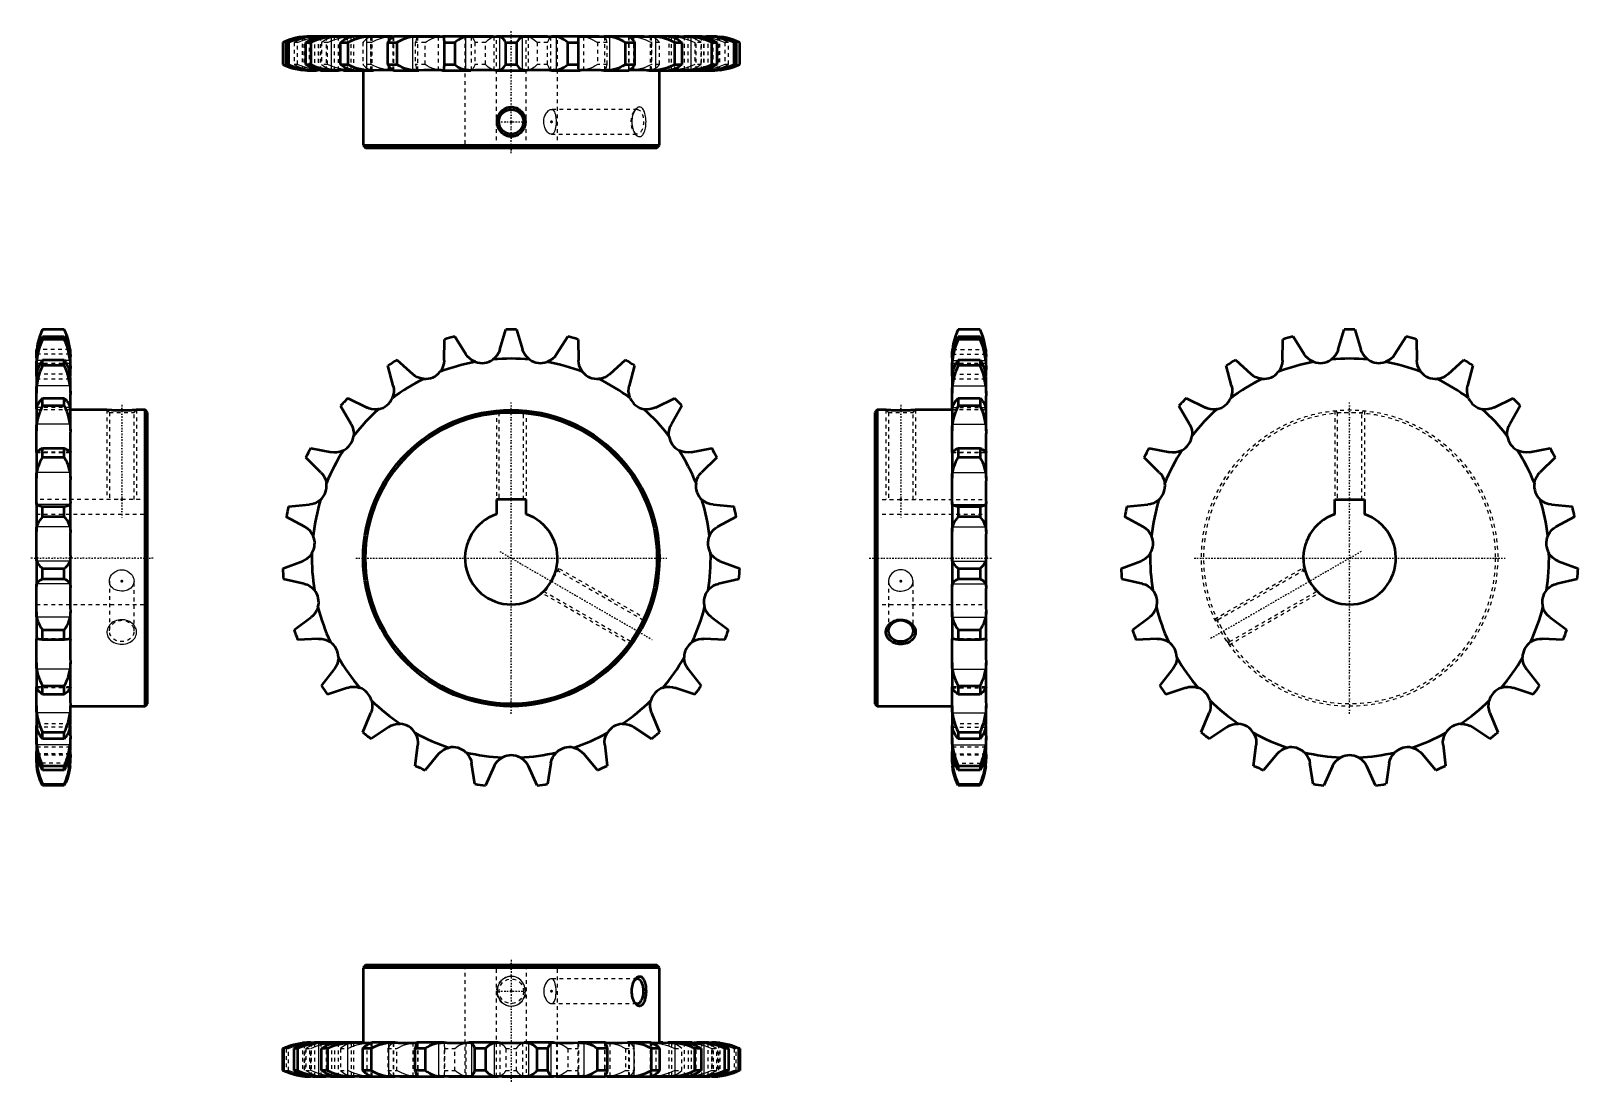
# Model space of a CAD drawing. Header units: millimetres. Extents: x -1 to 416, y -1 to 282.
import ezdxf

# ---------------------------------------------------------------- set-up
doc = ezdxf.new("R2010")
doc.units = ezdxf.units.MM
doc.linetypes.add('Center', pattern=[1.5, 0.45, -0.5, 0.05, -0.5])
doc.linetypes.add('Dashed', pattern=[2, 1, -1])
for name, color, linetype, lineweight in [('2d ConnectionPoints', 7, 'Continuous', 50), ('AM_4', 3, 'Continuous', 25), ('AM_5', 3, 'Continuous', 25), ('center', 4, 'Center', 25), ('hidden', 3, 'Dashed', 25), ('vis', 1, 'Continuous', 50)]:
    doc.layers.add(name, color=color, linetype=linetype, lineweight=lineweight)

# ---------------------------------------------------------------- blocks, each defined once
blk = doc.blocks.new('1_C_SPB10B23_N_25_0_in_C_SPB10B23_N_25_900')
at = {"layer": 'AM_4'}
for p, q in [((72.26, 9.06), (72.26, 8.67)), ((76.2, 9.06), (76.2, 0.08)), ((83.99, 9.06), (83.99, 0.08)), ((95.07, 9.06), (95.07, 0.08)), ((108.6, 9.06), (108.6, 0.08)), ((117.5, 9.06), (117.5, 0.08)), ((123.58, 9.06), (123.58, 0.08)), ((132.83, 9.06), (132.83, 0.08)), ((138.91, 9.06), (138.91, 0.08)), ((147.81, 9.06), (147.81, 0.08)), ((161.34, 9.06), (161.34, 0.08)), ((172.42, 9.06), (172.42, 0.08)), ((180.21, 9.06), (180.21, 0.08)), ((184.15, 9.06), (184.15, 8.67)), ((72.26, 0.47), (72.26, 0.08)), ((184.15, 0.47), (184.15, 0.08))]:
    blk.add_line(p, q, dxfattribs=at)
at = {"layer": 'AM_5', "linetype": 'Dashed'}
blk.add_arc((128.21, 23.02), 4, 75, 15, dxfattribs=at)
at = {"layer": 'center'}
for p, q in [((128.21, 31.52), (128.21, -1.49)), ((124.72, 23.02), (131.69, 23.02))]:
    blk.add_line(p, q, dxfattribs=at)
at = {"layer": 'hidden'}
for p, q in [((115.71, 30.02), (115.71, 0.02)), ((124.21, 0.02), (124.21, 30.02)), ((132.21, 30.02), (132.21, 0.02)), ((140.71, 0.02), (140.71, 30.02)), ((162.26, 26.35), (139.03, 26.35)), ((161.65, 26.24), (161.3, 25.74)), ((139.03, 19.7), (162.26, 19.7)), ((161.3, 20.31), (161.65, 19.81)), ((71.84, 9.06), (71.84, 0.08)), ((72.26, 8.67), (72.26, 0.47)), ((72.47, 9.06), (72.47, 0.08)), ((73.48, 9.15), (73.21, 9.15)), ((73.75, 9.15), (73.49, 9.15)), ((73.72, 9.06), (73.72, 0.08)), ((73.97, 9.15), (74.06, 9.15)), ((75.42, 9.15), (74.02, 9.15)), ((74.14, 9.06), (74.14, 0.08)), ((79.35, 9.12), (74.36, 9.12)), ((74.79, 9.13), (74.57, 9.12)), ((75.24, 9.15), (74.79, 9.13)), ((74.89, 9.13), (75.05, 9.12)), ((75.13, 0.02), (75.13, 9.12)), ((75.59, 9.15), (75.24, 9.15)), ((76.21, 0.02), (76.21, 9.12)), ((76.82, 9.06), (76.82, 0.08)), ((78.36, 0.02), (78.36, 9.12)), ((79.64, 9.06), (79.64, 0.08)), ((80.45, 9.06), (80.45, 0.08)), ((87.27, 9.12), (80.93, 9.12)), ((81.57, 9.15), (81.21, 9.15)), ((81.53, 0.02), (81.53, 9.12)), ((84.97, 9.06), (84.97, 0.08)), ((85.66, 0.01), (85.66, 9.14)), ((90.52, 9.15), (88.21, 9.15)), ((89.17, 9.06), (89.17, 0.08)), ((90.3, 9.06), (90.3, 0.08)), ((98.23, 9.12), (90.56, 9.12)), ((91.04, 9.15), (90.67, 9.15)), ((90.68, 0), (90.68, 9.15)), ((96.34, 9.06), (96.34, 0.08)), ((96.5, 0.01), (96.5, 9.14)), ((102.81, 9.15), (96.91, 9.15)), ((101.59, 9.06), (101.59, 0.08)), ((102.46, 9.13), (102.27, 9.12)), ((111.41, 9.12), (102.28, 9.12)), ((102.96, 9.06), (102.96, 0.08)), ((103, 0.04), (103, 9.11)), ((110.06, 9.06), (110.06, 0.08)), ((116.84, 9.15), (110.16, 9.15)), ((125.83, 9.12), (115.97, 9.12)), ((115.98, 9.06), (115.98, 0.08)), ((117.31, 9.15), (117.01, 9.15)), ((124.45, 9.15), (124.23, 9.15)), ((131.7, 9.15), (124.76, 9.15)), ((125.13, 9.06), (125.13, 0.08)), ((140.44, 9.12), (130.58, 9.12)), ((131.28, 9.06), (131.28, 0.08)), ((132.18, 9.15), (131.95, 9.15)), ((139.4, 9.15), (139.1, 9.15)), ((146.31, 9.15), (139.57, 9.15)), ((140.43, 9.06), (140.43, 0.08)), ((154.13, 9.12), (145, 9.12)), ((146.35, 9.06), (146.35, 0.08)), ((153.41, 9.11), (153.41, 0.04)), ((153.45, 9.06), (153.45, 0.08)), ((159.56, 9.15), (153.62, 9.15)), ((154.15, 9.12), (154.06, 9.13)), ((154.82, 9.06), (154.82, 0.08)), ((165.85, 9.12), (158.18, 9.12)), ((159.91, 9.14), (159.91, 0.01)), ((160.07, 9.06), (160.07, 0.08)), ((165.74, 9.15), (165.37, 9.15)), ((168.21, 9.15), (165.73, 9.15)), ((165.73, 9.15), (165.73, 0)), ((166.11, 9.06), (166.11, 0.08)), ((167.24, 9.06), (167.24, 0.08)), ((175.48, 9.12), (169.14, 9.12)), ((170.51, 9.15), (169.17, 9.15)), ((170.75, 9.14), (170.75, 0.01)), ((171.44, 9.06), (171.44, 0.08)), ((175.2, 9.15), (174.84, 9.15)), ((174.88, 9.12), (174.88, 0.02)), ((175.96, 9.06), (175.96, 0.08)), ((176.77, 9.06), (176.77, 0.08)), ((178.3, 9.15), (177.04, 9.15)), ((182.06, 9.12), (177.06, 9.12)), ((178.05, 9.12), (178.05, 0.02)), ((179.59, 9.06), (179.59, 0.08)), ((180.2, 9.12), (180.2, 0.02)), ((181.16, 9.15), (180.82, 9.15)), ((181.61, 9.13), (181.16, 9.15)), ((181.28, 9.12), (181.28, 0.02)), ((181.36, 9.12), (181.52, 9.13)), ((182.39, 9.15), (181.44, 9.15)), ((181.85, 9.12), (181.61, 9.13)), ((182.27, 9.06), (182.27, 0.08)), ((182.91, 9.15), (182.66, 9.15)), ((182.69, 9.06), (182.69, 0.08)), ((183.2, 9.15), (182.92, 9.15)), ((183.94, 9.06), (183.94, 0.08)), ((184.15, 8.67), (184.15, 0.47)), ((184.57, 9.06), (184.57, 0.08)), ((67.47, 7.52), (67.47, 1.62)), ((67.47, 7.52), (68.05, 7.52)), ((68.05, 1.62), (68.05, 7.52)), ((72.73, 7.52), (72.73, 1.62)), ((72.73, 7.52), (74.05, 7.52)), ((74.05, 1.62), (74.05, 7.52)), ((82.11, 7.52), (82.11, 1.62)), ((82.11, 7.52), (84.07, 7.52)), ((84.07, 1.62), (84.07, 7.52)), ((94.9, 7.52), (94.9, 1.62)), ((94.9, 7.52), (97.35, 7.52)), ((97.35, 1.62), (97.35, 7.52)), ((110.17, 7.52), (110.17, 1.62)), ((110.17, 7.52), (112.93, 7.52)), ((112.93, 1.62), (112.93, 7.52)), ((126.77, 7.52), (126.77, 1.62)), ((126.77, 7.52), (129.64, 7.52)), ((129.64, 1.62), (129.64, 7.52)), ((143.48, 7.52), (143.48, 1.62)), ((143.48, 7.52), (146.24, 7.52)), ((146.24, 1.62), (146.24, 7.52)), ((159.06, 7.52), (159.06, 1.62)), ((159.06, 7.52), (161.51, 7.52)), ((161.51, 1.62), (161.51, 7.52)), ((172.34, 7.52), (172.34, 1.62)), ((172.34, 7.52), (174.3, 7.52)), ((174.3, 1.62), (174.3, 7.52)), ((182.36, 7.52), (182.36, 1.62)), ((182.36, 7.52), (183.68, 7.52)), ((183.68, 1.62), (183.68, 7.52)), ((188.36, 7.52), (188.36, 1.62)), ((188.36, 7.52), (188.94, 7.52)), ((188.94, 1.62), (188.94, 7.52)), ((67.47, 1.62), (68.05, 1.62)), ((72.73, 1.62), (74.05, 1.62)), ((73.21, 0), (73.49, 0)), ((79.35, 0.02), (74.36, 0.02)), ((74.56, 0.02), (74.8, 0.01)), ((74.8, 0.01), (75.25, 0)), ((75.05, 0.02), (74.89, 0.02)), ((75.25, 0), (75.59, 0)), ((87.27, 0.02), (80.93, 0.02)), ((81.21, 0), (81.57, 0)), ((82.11, 1.62), (84.07, 1.62)), ((98.23, 0.02), (90.56, 0.02)), ((90.67, 0), (91.04, 0)), ((94.9, 1.62), (97.35, 1.62)), ((102.26, 0.02), (102.35, 0.02)), ((111.41, 0.02), (102.28, 0.02)), ((110.17, 1.62), (112.93, 1.62)), ((125.83, 0.02), (115.97, 0.02)), ((117.01, 0), (117.31, 0)), ((124.23, 0), (124.46, 0)), ((126.77, 1.62), (129.64, 1.62)), ((140.44, 0.02), (130.58, 0.02)), ((131.96, 0), (132.18, 0)), ((139.1, 0), (139.4, 0)), ((143.48, 1.62), (146.24, 1.62)), ((154.13, 0.02), (145, 0.02)), ((153.95, 0.01), (154.14, 0.02)), ((165.85, 0.02), (158.18, 0.02)), ((159.06, 1.62), (161.51, 1.62)), ((165.37, 0), (165.74, 0)), ((175.48, 0.02), (169.14, 0.02)), ((172.34, 1.62), (174.3, 1.62)), ((174.84, 0), (175.2, 0)), ((182.06, 0.02), (177.06, 0.02)), ((180.82, 0), (181.17, 0)), ((181.17, 0), (181.62, 0.01)), ((181.52, 0.02), (181.36, 0.02)), ((181.62, 0.01), (181.84, 0.02)), ((182.44, 0), (182.35, 0)), ((182.36, 1.62), (183.68, 1.62)), ((182.66, 0), (182.92, 0)), ((182.93, 0), (183.2, 0)), ((188.36, 1.62), (188.94, 1.62)), ((74.02, 0), (74.97, 0)), ((78.11, 0), (79.37, 0)), ((85.9, 0), (87.24, 0)), ((96.85, 0), (98.12, 0)), ((110.1, 0), (111.31, 0)), ((124.71, 0), (125.75, 0)), ((139.57, 0), (140.37, 0)), ((153.6, 0), (154.09, 0)), ((180.99, 0), (182.39, 0))]:
    blk.add_line(p, q, dxfattribs=at)
for points in [[(125.45, 20.26), (125.87, 19.86), (126.34, 19.53), (126.73, 19.34), (127.14, 19.18), (127.56, 19.08), (127.97, 19.03), (128.39, 19.03), (128.8, 19.07), (129.2, 19.16), (129.59, 19.3), (129.95, 19.47), (130.31, 19.69), (130.63, 19.94), (130.93, 20.23), (131.21, 20.56), (131.45, 20.92), (131.65, 21.3), (131.81, 21.72), (131.93, 22.15), (132, 22.6), (132.02, 23.06), (131.99, 23.52), (131.91, 23.98), (131.78, 24.43), (131.6, 24.86), (131.37, 25.27), (131.09, 25.64), (130.78, 25.97), (130.43, 26.27), (130.06, 26.52), (129.67, 26.72), (129.25, 26.87), (128.84, 26.97), (128.42, 27.02), (128, 27.02), (127.59, 26.97), (127.2, 26.88), (126.81, 26.75), (126.44, 26.57), (126.09, 26.35), (125.77, 26.1), (125.46, 25.81), (125.19, 25.48), (124.96, 25.12), (124.75, 24.73), (124.59, 24.31), (124.48, 23.89), (124.41, 23.43), (124.39, 22.97), (124.42, 22.51), (124.5, 22.05), (124.64, 21.6), (124.82, 21.17), (125.1, 20.69), (125.45, 20.26)], [(139.03, 26.35), (139.01, 26.35), (138.86, 26.33), (138.58, 26.24), (138.28, 26.05), (137.99, 25.79), (137.71, 25.45), (137.46, 25.04), (137.35, 24.81), (137.25, 24.56), (137.1, 24.05), (137.04, 23.77), (137, 23.49), (136.98, 22.94), (137.02, 22.39), (137.13, 21.88), (137.29, 21.38), (137.5, 20.93), (137.76, 20.53), (138.05, 20.2), (138.2, 20.06), (138.35, 19.94), (138.66, 19.78), (138.81, 19.73), (138.96, 19.7), (139.03, 19.7)], [(140.3, 23.02), (140.29, 23.56), (140.25, 24.1), (140.19, 24.6), (140.1, 25.06), (139.98, 25.46), (139.82, 25.81), (139.63, 26.07), (139.52, 26.18), (139.4, 26.26), (139.15, 26.34), (139.03, 26.35)], [(139.03, 19.7), (139.22, 19.72), (139.47, 19.83), (139.68, 20.03), (139.86, 20.3), (140, 20.65), (140.12, 21.07), (140.21, 21.55), (140.24, 21.81), (140.27, 22.09), (140.29, 22.54), (140.3, 23.02)], [(72.47, 9.06), (71.62, 8.94), (70.78, 8.77), (69.95, 8.55), (69.11, 8.26), (68.28, 7.92), (67.47, 7.52)], [(68.05, 7.52), (68.94, 7.91), (69.86, 8.24), (70.78, 8.52), (71.75, 8.76), (72.73, 8.94), (73.72, 9.06)], [(76.82, 9.06), (76.12, 8.94), (75.44, 8.77), (74.76, 8.55), (74.07, 8.26), (73.39, 7.92), (72.73, 7.52)], [(74.57, 9.12), (74.43, 9.12), (74.08, 9.09), (73.72, 9.06)], [(74.37, 9.12), (74.26, 9.13), (74.01, 9.14), (73.75, 9.15)], [(74.05, 7.52), (74.93, 7.91), (75.83, 8.24), (76.74, 8.52), (77.7, 8.76), (78.67, 8.94), (79.64, 9.06)], [(74.06, 9.15), (74.29, 9.14), (74.51, 9.13), (74.69, 9.12)], [(76.02, 9.12), (75.96, 9.13), (75.81, 9.14), (75.63, 9.15), (75.46, 9.15)], [(76.72, 9.12), (76.57, 9.13), (76.24, 9.14), (75.89, 9.15), (75.59, 9.15)], [(76.82, 9.06), (77.1, 9.1), (77.36, 9.12), (77.38, 9.12)], [(77.38, 9.12), (77.6, 9.14), (77.76, 9.15)], [(77.76, 9.15), (77.81, 9.15), (77.93, 9.15)], [(80.5, 9.12), (80.36, 9.12), (80, 9.09), (79.64, 9.06)], [(81.21, 9.15), (81.06, 9.14), (80.71, 9.13), (80.5, 9.12)], [(81.53, 9.12), (81.52, 9.13), (81.49, 9.14), (81.42, 9.15), (81.33, 9.15)], [(84.97, 9.06), (84.49, 8.94), (84.01, 8.77), (83.53, 8.55), (83.05, 8.26), (82.57, 7.92), (82.11, 7.52)], [(84.07, 7.52), (84.87, 7.91), (85.69, 8.24), (86.52, 8.52), (87.39, 8.76), (88.28, 8.94), (89.17, 9.06)], [(84.97, 9.06), (85.17, 9.1), (85.33, 9.12), (85.34, 9.12)], [(85.34, 9.12), (85.46, 9.14), (85.54, 9.15)], [(85.54, 9.15), (85.56, 9.15), (85.61, 9.15)], [(89.97, 9.12), (89.83, 9.12), (89.49, 9.09), (89.17, 9.06)], [(90.67, 9.15), (90.51, 9.14), (90.17, 9.13), (89.97, 9.12)], [(96.34, 9.06), (96.09, 8.94), (95.85, 8.77), (95.61, 8.55), (95.37, 8.26), (95.14, 7.92), (94.9, 7.52)], [(96.34, 9.06), (96.42, 9.1), (96.48, 9.12)], [(96.48, 9.12), (96.48, 9.12), (96.5, 9.14), (96.5, 9.14)], [(97.35, 7.52), (98.02, 7.91), (98.7, 8.24), (99.39, 8.52), (100.11, 8.76), (100.85, 8.94), (101.59, 9.06)], [(102.27, 9.12), (102.15, 9.12), (101.86, 9.09), (101.59, 9.06)], [(103.24, 9.15), (103.16, 9.15), (102.76, 9.14), (102.46, 9.13)], [(109.79, 9.15), (109.76, 9.15), (109.66, 9.15)], [(109.97, 9.12), (109.89, 9.14), (109.79, 9.15)], [(110.06, 9.06), (110.04, 9.1), (109.98, 9.12), (109.97, 9.12)], [(110.06, 9.06), (110.08, 8.94), (110.1, 8.77), (110.12, 8.55), (110.13, 8.26), (110.15, 7.92), (110.17, 7.52)], [(112.93, 7.52), (113.41, 7.91), (113.9, 8.24), (114.4, 8.52), (114.92, 8.76), (115.45, 8.94), (115.98, 9.06)], [(116.5, 9.12), (116.4, 9.12), (116.18, 9.09), (115.98, 9.06)], [(117.01, 9.15), (116.9, 9.14), (116.64, 9.13), (116.5, 9.12)], [(124.82, 9.12), (124.63, 9.14), (124.45, 9.15)], [(125.13, 9.06), (125, 9.1), (124.83, 9.12), (124.82, 9.12)], [(125.13, 9.06), (125.41, 8.94), (125.69, 8.77), (125.96, 8.55), (126.24, 8.26), (126.51, 7.92), (126.77, 7.52)], [(129.64, 7.52), (129.9, 7.91), (130.16, 8.24), (130.43, 8.52), (130.71, 8.76), (130.99, 8.94), (131.28, 9.06)], [(131.59, 9.12), (131.53, 9.12), (131.39, 9.09), (131.28, 9.06)], [(131.95, 9.15), (131.87, 9.14), (131.69, 9.13), (131.59, 9.12)], [(139.92, 9.12), (139.64, 9.14), (139.4, 9.15)], [(140.43, 9.06), (140.2, 9.1), (139.94, 9.12), (139.92, 9.12)], [(140.43, 9.06), (140.95, 8.94), (141.46, 8.77), (141.97, 8.55), (142.48, 8.26), (142.99, 7.92), (143.48, 7.52)], [(146.24, 7.52), (146.26, 7.91), (146.28, 8.24), (146.29, 8.52), (146.31, 8.76), (146.33, 8.94), (146.35, 9.06)], [(146.44, 9.12), (146.41, 9.12), (146.37, 9.09), (146.35, 9.06)], [(146.62, 9.15), (146.57, 9.14), (146.48, 9.13), (146.44, 9.12)], [(146.75, 9.15), (146.72, 9.15), (146.62, 9.15)], [(154.06, 9.13), (153.8, 9.14), (153.42, 9.15), (153.17, 9.15)], [(154.82, 9.06), (154.51, 9.1), (154.17, 9.12), (154.15, 9.12)], [(154.82, 9.06), (155.54, 8.94), (156.25, 8.77), (156.96, 8.55), (157.67, 8.26), (158.37, 7.92), (159.06, 7.52)], [(159.91, 9.14), (159.92, 9.13), (159.93, 9.13)], [(159.93, 9.13), (159.94, 9.12), (160, 9.09), (160.07, 9.06)], [(161.51, 7.52), (161.28, 7.91), (161.05, 8.24), (160.82, 8.52), (160.57, 8.76), (160.32, 8.94), (160.07, 9.06)], [(166.45, 9.12), (166.07, 9.14), (165.74, 9.15)], [(167.24, 9.06), (166.87, 9.1), (166.48, 9.12), (166.45, 9.12)], [(167.24, 9.06), (168.11, 8.94), (168.97, 8.77), (169.81, 8.55), (170.67, 8.26), (171.52, 7.92), (172.34, 7.52)], [(170.8, 9.15), (170.81, 9.15), (170.87, 9.15)], [(170.87, 9.15), (170.9, 9.14), (171, 9.13), (171.07, 9.12)], [(171.07, 9.12), (171.12, 9.12), (171.27, 9.09), (171.44, 9.06)], [(174.3, 7.52), (173.85, 7.91), (173.39, 8.24), (172.92, 8.52), (172.43, 8.76), (171.94, 8.94), (171.44, 9.06)], [(175.08, 9.15), (175.04, 9.15), (174.96, 9.14), (174.9, 9.13), (174.88, 9.12)], [(175.92, 9.12), (175.52, 9.14), (175.2, 9.15)], [(176.77, 9.06), (176.36, 9.1), (175.95, 9.12), (175.92, 9.12)], [(176.77, 9.06), (177.71, 8.94), (178.66, 8.77), (179.59, 8.55), (180.53, 8.26), (181.45, 7.92), (182.36, 7.52)], [(178.48, 9.15), (178.52, 9.15), (178.65, 9.15)], [(178.65, 9.15), (178.72, 9.14), (178.91, 9.13), (179.03, 9.12)], [(179.03, 9.12), (179.11, 9.12), (179.34, 9.09), (179.59, 9.06)], [(183.68, 7.52), (183.04, 7.91), (182.38, 8.24), (181.71, 8.52), (181.01, 8.76), (180.31, 8.94), (179.59, 9.06)], [(180.82, 9.15), (180.71, 9.15), (180.35, 9.14), (180.01, 9.13), (179.69, 9.12)], [(180.95, 9.15), (180.89, 9.15), (180.69, 9.14), (180.53, 9.13), (180.39, 9.12)], [(181.72, 9.12), (181.8, 9.13), (182, 9.14), (182.23, 9.15), (182.45, 9.15)], [(182.69, 9.06), (182.28, 9.1), (181.88, 9.12), (181.85, 9.12)], [(182.66, 9.15), (182.54, 9.14), (182.28, 9.13), (182.04, 9.12)], [(182.69, 9.06), (183.65, 8.94), (184.6, 8.77), (185.55, 8.55), (186.5, 8.26), (187.44, 7.92), (188.36, 7.52)], [(188.94, 7.52), (188.15, 7.91), (187.35, 8.24), (186.53, 8.52), (185.68, 8.76), (184.81, 8.94), (183.94, 9.06)], [(67.47, 1.62), (68.26, 1.24), (69.06, 0.91), (69.88, 0.62), (70.73, 0.39), (71.6, 0.21), (72.47, 0.08)], [(73.72, 0.08), (72.76, 0.2), (71.81, 0.38), (70.86, 0.6), (69.91, 0.89), (68.97, 1.23), (68.05, 1.62)], [(72.73, 1.62), (73.37, 1.24), (74.03, 0.91), (74.7, 0.62), (75.4, 0.39), (76.1, 0.21), (76.82, 0.08)], [(73.72, 0.08), (74.13, 0.05), (74.53, 0.03), (74.56, 0.02)], [(74.69, 0.02), (74.61, 0.02), (74.41, 0.01), (74.18, 0), (73.96, 0)], [(79.64, 0.08), (78.7, 0.2), (77.75, 0.38), (76.82, 0.6), (75.88, 0.89), (74.96, 1.23), (74.05, 1.62)], [(75.46, 0), (75.52, 0), (75.72, 0), (75.88, 0.01), (76.02, 0.02)], [(75.59, 0), (75.7, 0), (76.06, 0), (76.4, 0.01), (76.72, 0.02)], [(77.38, 0.02), (77.3, 0.03), (77.07, 0.05), (76.82, 0.08)], [(77.76, 0), (77.69, 0), (77.5, 0.01), (77.38, 0.02)], [(77.93, 0), (77.89, 0), (77.76, 0)], [(79.64, 0.08), (80.05, 0.05), (80.46, 0.03), (80.49, 0.02)], [(80.49, 0.02), (80.89, 0.01), (81.21, 0)], [(81.33, 0), (81.37, 0), (81.45, 0), (81.51, 0.01), (81.53, 0.02)], [(82.11, 1.62), (82.56, 1.24), (83.02, 0.91), (83.49, 0.62), (83.98, 0.39), (84.47, 0.21), (84.97, 0.08)], [(89.17, 0.08), (88.3, 0.2), (87.44, 0.38), (86.6, 0.6), (85.74, 0.89), (84.89, 1.23), (84.07, 1.62)], [(85.34, 0.02), (85.29, 0.03), (85.14, 0.05), (84.97, 0.08)], [(85.54, 0), (85.51, 0), (85.41, 0.01), (85.34, 0.02)], [(85.61, 0), (85.6, 0), (85.54, 0)], [(89.17, 0.08), (89.54, 0.05), (89.93, 0.03), (89.96, 0.02)], [(89.96, 0.02), (90.34, 0.01), (90.67, 0)], [(94.9, 1.62), (95.13, 1.24), (95.36, 0.91), (95.59, 0.62), (95.84, 0.39), (96.09, 0.21), (96.34, 0.08)], [(96.48, 0.02), (96.47, 0.03), (96.41, 0.05), (96.34, 0.08)], [(96.5, 0.01), (96.49, 0.01), (96.48, 0.02)], [(101.59, 0.08), (100.87, 0.2), (100.16, 0.38), (99.45, 0.6), (98.74, 0.89), (98.04, 1.23), (97.35, 1.62)], [(101.59, 0.08), (101.9, 0.05), (102.24, 0.03), (102.26, 0.02)], [(102.35, 0.02), (102.61, 0.01), (102.99, 0), (103.24, 0)], [(109.66, 0), (109.69, 0), (109.79, 0)], [(109.79, 0), (109.84, 0), (109.93, 0.01), (109.97, 0.02)], [(109.97, 0.02), (110, 0.03), (110.04, 0.05), (110.06, 0.08)], [(110.17, 1.62), (110.15, 1.24), (110.13, 0.91), (110.12, 0.62), (110.1, 0.39), (110.08, 0.21), (110.06, 0.08)], [(115.98, 0.08), (115.46, 0.2), (114.95, 0.38), (114.44, 0.6), (113.93, 0.89), (113.42, 1.23), (112.93, 1.62)], [(115.98, 0.08), (116.21, 0.05), (116.47, 0.03), (116.49, 0.02)], [(116.49, 0.02), (116.77, 0.01), (117.01, 0)], [(124.46, 0), (124.54, 0), (124.72, 0.01), (124.82, 0.02)], [(124.82, 0.02), (124.88, 0.03), (125.02, 0.05), (125.13, 0.08)], [(126.77, 1.62), (126.51, 1.24), (126.25, 0.91), (125.98, 0.62), (125.7, 0.39), (125.42, 0.21), (125.13, 0.08)], [(131.28, 0.08), (131, 0.2), (130.72, 0.38), (130.45, 0.6), (130.17, 0.89), (129.9, 1.23), (129.64, 1.62)], [(131.28, 0.08), (131.41, 0.05), (131.58, 0.03), (131.59, 0.02)], [(131.59, 0.02), (131.78, 0.01), (131.96, 0)], [(139.4, 0), (139.51, 0), (139.77, 0.01), (139.91, 0.02)], [(139.91, 0.02), (140.01, 0.03), (140.23, 0.05), (140.43, 0.08)], [(143.48, 1.62), (143, 1.24), (142.51, 0.91), (142.01, 0.62), (141.49, 0.39), (140.96, 0.21), (140.43, 0.08)], [(146.35, 0.08), (146.33, 0.2), (146.31, 0.38), (146.29, 0.6), (146.28, 0.89), (146.26, 1.23), (146.24, 1.62)], [(146.35, 0.08), (146.37, 0.05), (146.43, 0.03), (146.44, 0.02)], [(146.44, 0.02), (146.52, 0.01), (146.62, 0)], [(146.62, 0), (146.65, 0), (146.75, 0)], [(153.17, 0), (153.25, 0), (153.65, 0), (153.95, 0.01)], [(154.14, 0.02), (154.26, 0.03), (154.55, 0.05), (154.82, 0.08)], [(159.06, 1.62), (158.39, 1.24), (157.71, 0.91), (157.02, 0.62), (156.3, 0.39), (155.56, 0.21), (154.82, 0.08)], [(159.93, 0.03), (159.93, 0.03), (159.91, 0.01), (159.91, 0.01)], [(160.07, 0.08), (159.99, 0.05), (159.93, 0.03)], [(160.07, 0.08), (160.32, 0.2), (160.56, 0.38), (160.8, 0.6), (161.04, 0.89), (161.27, 1.23), (161.51, 1.62)], [(165.74, 0), (165.9, 0), (166.24, 0.01), (166.44, 0.02)], [(166.44, 0.02), (166.58, 0.03), (166.92, 0.05), (167.24, 0.08)], [(172.34, 1.62), (171.54, 1.24), (170.72, 0.91), (169.89, 0.62), (169.02, 0.39), (168.13, 0.21), (167.24, 0.08)], [(170.87, 0), (170.85, 0), (170.8, 0)], [(171.07, 0.02), (170.95, 0.01), (170.87, 0)], [(171.44, 0.08), (171.24, 0.05), (171.08, 0.03), (171.07, 0.02)], [(171.44, 0.08), (171.92, 0.2), (172.4, 0.38), (172.88, 0.6), (173.36, 0.89), (173.84, 1.23), (174.3, 1.62)], [(174.88, 0.02), (174.89, 0.02), (174.92, 0.01), (174.99, 0), (175.08, 0)], [(175.2, 0), (175.35, 0), (175.7, 0.01), (175.91, 0.02)], [(175.91, 0.02), (176.05, 0.03), (176.41, 0.05), (176.77, 0.08)], [(182.36, 1.62), (181.48, 1.24), (180.58, 0.91), (179.67, 0.62), (178.71, 0.39), (177.74, 0.21), (176.77, 0.08)], [(178.65, 0), (178.6, 0), (178.48, 0)], [(179.03, 0.02), (178.81, 0.01), (178.65, 0)], [(179.59, 0.08), (179.31, 0.05), (179.05, 0.03), (179.03, 0.02)], [(179.59, 0.08), (180.29, 0.2), (180.97, 0.38), (181.65, 0.6), (182.34, 0.89), (183.02, 1.23), (183.68, 1.62)], [(179.69, 0.02), (179.84, 0.02), (180.17, 0.01), (180.52, 0), (180.82, 0)], [(180.39, 0.02), (180.45, 0.02), (180.6, 0.01), (180.78, 0), (180.95, 0)], [(182.35, 0), (182.12, 0), (181.9, 0.01), (181.72, 0.02)], [(181.84, 0.02), (181.98, 0.03), (182.33, 0.05), (182.69, 0.08)], [(182.04, 0.02), (182.15, 0.02), (182.4, 0.01), (182.66, 0)], [(188.36, 1.62), (187.47, 1.24), (186.55, 0.91), (185.63, 0.62), (184.66, 0.39), (183.68, 0.21), (182.69, 0.08)], [(183.94, 0.08), (184.79, 0.2), (185.63, 0.38), (186.46, 0.6), (187.3, 0.89), (188.13, 1.23), (188.94, 1.62)]]:
    blk.add_lwpolyline(points, dxfattribs=at)
blk.add_circle((128.21, 23.02), 3.32, dxfattribs=at)
for centre, start, end in [((73.48, -6.85), 86.8601, 90), ((182.93, -6.85), 90, 93.1399), ((73.48, 16), 270, 273.1399), ((182.93, 16), 266.8601, 270)]:
    blk.add_arc(centre, 16, start, end, dxfattribs=at)
blk.add_ellipse((162.26, 23.02), major_axis=(0, -3.32), ratio=0.5, start_param=3.634767, end_param=5.783437, dxfattribs=at)
at = {"layer": 'vis'}
for p, q in [((88.86, 30.02), (88.21, 29.37)), ((88.21, 29.37), (88.21, 9.12)), ((168.21, 29.37), (88.21, 29.37)), ((167.56, 30.02), (88.86, 30.02)), ((168.21, 29.37), (167.56, 30.02)), ((168.21, 9.12), (168.21, 29.37)), ((161.65, 19.81), (161.52, 20.02)), ((73.49, 9.15), (73.48, 9.15)), ((74.02, 9.15), (73.48, 9.15)), ((78.11, 9.15), (75.44, 9.15)), ((81.31, 9.15), (78.14, 9.15)), ((79.35, 9.12), (80.93, 9.12)), ((85.91, 9.15), (81.32, 9.15)), ((88.21, 9.15), (85.97, 9.15)), ((87.27, 9.12), (90.51, 9.12)), ((96.84, 9.15), (90.67, 9.15)), ((98.23, 9.12), (102.28, 9.12)), ((110.1, 9.15), (102.81, 9.15)), ((111.41, 9.12), (115.97, 9.12)), ((124.71, 9.15), (116.84, 9.15)), ((125.83, 9.12), (130.58, 9.12)), ((130.58, 9.12), (131.7, 9.15)), ((139.57, 9.15), (131.7, 9.15)), ((140.44, 9.12), (145, 9.12)), ((145, 9.12), (146.31, 9.15)), ((153.6, 9.15), (146.31, 9.15)), ((154.13, 9.12), (158.18, 9.12)), ((158.18, 9.12), (159.56, 9.15)), ((165.73, 9.15), (159.56, 9.15)), ((165.9, 9.12), (169.14, 9.12)), ((169.17, 9.15), (168.21, 9.15)), ((169.14, 9.12), (170.5, 9.15)), ((175.09, 9.15), (170.51, 9.15)), ((177.04, 9.15), (175.13, 9.15)), ((175.48, 9.12), (177.06, 9.12)), ((181.44, 9.15), (178.3, 9.15)), ((182.93, 9.15), (182.39, 9.15)), ((182.92, 9.15), (182.91, 9.15)), ((66.52, 1.62), (66.52, 7.52)), ((66.71, 7.52), (66.52, 7.52)), ((66.71, 7.52), (66.71, 1.62)), ((69.56, 1.62), (69.56, 7.52)), ((70.52, 7.52), (69.56, 7.52)), ((70.52, 7.52), (70.52, 1.62)), ((76.94, 1.62), (76.94, 7.52)), ((78.6, 7.52), (76.94, 7.52)), ((78.6, 7.52), (78.6, 1.62)), ((90.36, 7.52), (88.13, 7.52)), ((88.13, 1.62), (88.13, 7.52)), ((90.36, 7.52), (90.36, 1.62)), ((104.93, 7.52), (102.3, 7.52)), ((102.3, 1.62), (102.3, 7.52)), ((104.93, 7.52), (104.93, 1.62)), ((118.38, 1.62), (118.38, 7.52)), ((121.22, 7.52), (118.38, 7.52)), ((121.22, 7.52), (121.22, 1.62)), ((138.03, 7.52), (135.19, 7.52)), ((135.19, 1.62), (135.19, 7.52)), ((138.03, 7.52), (138.03, 1.62)), ((154.11, 7.52), (151.48, 7.52)), ((151.48, 1.62), (151.48, 7.52)), ((154.11, 7.52), (154.11, 1.62)), ((166.05, 1.62), (166.05, 7.52)), ((168.28, 7.52), (166.05, 7.52)), ((168.28, 7.52), (168.28, 1.62)), ((177.81, 1.62), (177.81, 7.52)), ((179.47, 7.52), (177.81, 7.52)), ((179.47, 7.52), (179.47, 1.62)), ((185.89, 1.62), (185.89, 7.52)), ((186.85, 7.52), (185.89, 7.52)), ((186.85, 7.52), (186.85, 1.62)), ((189.7, 1.62), (189.7, 7.52)), ((189.89, 7.52), (189.7, 7.52)), ((189.89, 7.52), (189.89, 1.62)), ((66.71, 1.62), (66.52, 1.62)), ((70.52, 1.62), (69.56, 1.62)), ((78.6, 1.62), (76.94, 1.62)), ((80.93, 0.02), (79.35, 0.02)), ((87.27, 0.02), (85.91, 0)), ((90.51, 0.02), (87.27, 0.02)), ((90.36, 1.62), (88.13, 1.62)), ((98.23, 0.02), (96.85, 0)), ((102.28, 0.02), (98.23, 0.02)), ((104.93, 1.62), (102.3, 1.62)), ((111.41, 0.02), (110.1, 0)), ((115.97, 0.02), (111.41, 0.02)), ((121.22, 1.62), (118.38, 1.62)), ((125.83, 0.02), (124.71, 0)), ((130.58, 0.02), (125.83, 0.02)), ((138.03, 1.62), (135.19, 1.62)), ((145, 0.02), (140.44, 0.02)), ((154.11, 1.62), (151.48, 1.62)), ((158.18, 0.02), (154.13, 0.02)), ((169.14, 0.02), (165.9, 0.02)), ((168.28, 1.62), (166.05, 1.62)), ((177.06, 0.02), (175.48, 0.02)), ((179.47, 1.62), (177.81, 1.62)), ((182.92, 0), (182.93, 0)), ((186.85, 1.62), (185.89, 1.62)), ((189.89, 1.62), (189.7, 1.62)), ((73.48, 0), (74.02, 0)), ((74.97, 0), (78.11, 0)), ((79.37, 0), (81.28, 0)), ((81.32, 0), (85.9, 0)), ((87.24, 0), (96.85, 0)), ((98.12, 0), (102.79, 0)), ((102.81, 0), (110.1, 0)), ((111.31, 0), (124.71, 0)), ((125.75, 0), (131.65, 0)), ((131.7, 0), (139.57, 0)), ((140.37, 0), (146.25, 0)), ((146.31, 0), (153.6, 0)), ((154.09, 0), (159.5, 0)), ((159.57, 0), (165.74, 0)), ((165.89, 0), (170.44, 0)), ((170.5, 0), (175.09, 0)), ((175.1, 0), (178.27, 0)), ((178.31, 0), (180.97, 0)), ((182.39, 0), (182.93, 0))]:
    blk.add_line(p, q, dxfattribs=at)
for points in [[(161.52, 20.02), (161.3, 20.45), (161.11, 20.92), (160.99, 21.32), (160.9, 21.74), (160.83, 22.17), (160.79, 22.62), (160.78, 23.08), (160.8, 23.54), (160.85, 24), (160.93, 24.45), (161.03, 24.88), (161.16, 25.28), (161.32, 25.65), (161.5, 25.99), (161.65, 26.24)], [(161.65, 26.24), (161.69, 26.28), (161.89, 26.53), (162.1, 26.73), (162.32, 26.87), (162.53, 26.97), (162.75, 27.02), (162.95, 27.02), (163.16, 26.97), (163.35, 26.88), (163.53, 26.74), (163.7, 26.56), (163.86, 26.35), (164.01, 26.09), (164.14, 25.79), (164.26, 25.47), (164.36, 25.1), (164.45, 24.71), (164.51, 24.3), (164.56, 23.86), (164.59, 23.41), (164.6, 22.95), (164.58, 22.49), (164.55, 22.03), (164.49, 21.58), (164.41, 21.16), (164.31, 20.75), (164.19, 20.38), (164.05, 20.05), (163.89, 19.76), (163.72, 19.51), (163.54, 19.32), (163.34, 19.17), (163.14, 19.07), (162.94, 19.03), (162.73, 19.03), (162.52, 19.08), (162.31, 19.18), (162.11, 19.31), (161.92, 19.49), (161.71, 19.74), (161.65, 19.81)], [(66.52, 7.52), (67.35, 7.91), (68.21, 8.24), (69.08, 8.52), (69.99, 8.76), (70.91, 8.94), (71.84, 9.06)], [(72.26, 9.06), (71.32, 8.94), (70.39, 8.77), (69.46, 8.55), (68.53, 8.26), (67.61, 7.92), (66.71, 7.52)], [(69.56, 7.52), (70.28, 7.91), (71.01, 8.24), (71.76, 8.52), (72.55, 8.76), (73.34, 8.94), (74.14, 9.06)], [(76.2, 9.06), (75.24, 8.94), (74.28, 8.77), (73.33, 8.55), (72.38, 8.26), (71.43, 7.92), (70.52, 7.52)], [(73.21, 9.15), (73.09, 9.14), (72.8, 9.13), (72.49, 9.12), (72.17, 9.09), (71.84, 9.06)], [(72.26, 9.06), (72.66, 9.1), (73.05, 9.12), (73.43, 9.14), (73.8, 9.15), (74.04, 9.15)], [(74.04, 9.15), (74.14, 9.15), (74.46, 9.14), (74.77, 9.13), (74.89, 9.13)], [(75.46, 9.15), (75.41, 9.15), (75.16, 9.14), (74.93, 9.13), (74.69, 9.12), (74.42, 9.09), (74.14, 9.06)], [(76.2, 9.06), (76.61, 9.1), (77.02, 9.12), (77.44, 9.14), (77.85, 9.15), (78.11, 9.15)], [(76.94, 7.52), (77.49, 7.91), (78.06, 8.24), (78.63, 8.52), (79.23, 8.76), (79.84, 8.94), (80.45, 9.06)], [(78.11, 9.15), (78.24, 9.15), (78.62, 9.14), (78.99, 9.13), (79.35, 9.12)], [(83.99, 9.06), (83.08, 8.94), (82.17, 8.77), (81.27, 8.55), (80.36, 8.26), (79.47, 7.92), (78.6, 7.52)], [(81.33, 9.15), (81.31, 9.15), (81.16, 9.14), (81.02, 9.13), (80.85, 9.12), (80.66, 9.09), (80.45, 9.06)], [(83.99, 9.06), (84.39, 9.1), (84.79, 9.12), (85.21, 9.14), (85.64, 9.15), (85.92, 9.15)], [(85.92, 9.15), (86.05, 9.15), (86.45, 9.14), (86.87, 9.13), (87.27, 9.12)], [(88.13, 7.52), (88.47, 7.91), (88.82, 8.24), (89.18, 8.52), (89.55, 8.76), (89.92, 8.94), (90.3, 9.06)], [(90.68, 9.15), (90.68, 9.15), (90.65, 9.14), (90.6, 9.13), (90.53, 9.12), (90.43, 9.09), (90.3, 9.06)], [(95.07, 9.06), (94.27, 8.94), (93.48, 8.77), (92.69, 8.55), (91.9, 8.26), (91.12, 7.92), (90.36, 7.52)], [(95.07, 9.06), (95.42, 9.1), (95.78, 9.12), (96.18, 9.14), (96.58, 9.15), (96.85, 9.15)], [(96.85, 9.15), (96.98, 9.15), (97.39, 9.14), (97.81, 9.13), (98.23, 9.12)], [(102.28, 9.12), (102.38, 9.13), (102.56, 9.14), (102.72, 9.15), (102.82, 9.15)], [(102.3, 7.52), (102.4, 7.91), (102.51, 8.24), (102.62, 8.52), (102.73, 8.76), (102.85, 8.94), (102.96, 9.06)], [(102.82, 9.15), (102.84, 9.15), (102.93, 9.14), (102.98, 9.13), (103, 9.12), (103, 9.11)], [(103, 9.11), (102.99, 9.09), (102.96, 9.06)], [(108.6, 9.06), (107.98, 8.94), (107.36, 8.77), (106.75, 8.55), (106.13, 8.26), (105.52, 7.92), (104.93, 7.52)], [(108.6, 9.06), (108.88, 9.1), (109.18, 9.12), (109.51, 9.14), (109.87, 9.15), (110.1, 9.15)], [(110.1, 9.15), (110.23, 9.15), (110.6, 9.14), (111, 9.13), (111.41, 9.12)], [(115.97, 9.12), (116.11, 9.13), (116.4, 9.14), (116.65, 9.15), (116.84, 9.15)], [(116.84, 9.15), (116.88, 9.15), (117.08, 9.14), (117.22, 9.13), (117.34, 9.12), (117.43, 9.09), (117.5, 9.06)], [(118.38, 7.52), (118.24, 7.91), (118.1, 8.24), (117.95, 8.52), (117.8, 8.76), (117.65, 8.94), (117.5, 9.06)], [(123.58, 9.06), (123.18, 8.94), (122.79, 8.77), (122.39, 8.55), (121.99, 8.26), (121.6, 7.92), (121.22, 7.52)], [(123.58, 9.06), (123.77, 9.1), (123.99, 9.12), (124.24, 9.14), (124.52, 9.15), (124.71, 9.15)], [(124.71, 9.15), (124.81, 9.15), (125.12, 9.14), (125.47, 9.13), (125.83, 9.12)], [(131.7, 9.15), (131.76, 9.15), (132.06, 9.14), (132.28, 9.13), (132.48, 9.12), (132.66, 9.09), (132.83, 9.06)], [(135.19, 7.52), (134.82, 7.91), (134.44, 8.24), (134.05, 8.52), (133.65, 8.76), (133.24, 8.94), (132.83, 9.06)], [(138.91, 9.06), (138.76, 8.94), (138.61, 8.77), (138.47, 8.55), (138.32, 8.26), (138.17, 7.92), (138.03, 7.52)], [(138.91, 9.06), (138.99, 9.1), (139.11, 9.12), (139.25, 9.14), (139.44, 9.15), (139.57, 9.15)], [(139.57, 9.15), (139.64, 9.15), (139.88, 9.14), (140.14, 9.13), (140.44, 9.12)], [(146.31, 9.15), (146.38, 9.15), (146.75, 9.14), (147.04, 9.13), (147.31, 9.12), (147.57, 9.09), (147.81, 9.06)], [(151.48, 7.52), (150.91, 7.91), (150.32, 8.24), (149.72, 8.52), (149.09, 8.76), (148.45, 8.94), (147.81, 9.06)], [(153.41, 9.11), (153.42, 9.12), (153.45, 9.14), (153.52, 9.15), (153.59, 9.15)], [(153.45, 9.06), (153.42, 9.1), (153.41, 9.11)], [(153.45, 9.06), (153.56, 8.94), (153.67, 8.77), (153.78, 8.55), (153.9, 8.26), (154.01, 7.92), (154.11, 7.52)], [(153.59, 9.15), (153.63, 9.15), (153.76, 9.14), (153.93, 9.13), (154.13, 9.12)], [(159.56, 9.15), (159.65, 9.15), (160.07, 9.14), (160.4, 9.13), (160.72, 9.12), (161.04, 9.09), (161.34, 9.06)], [(166.05, 7.52), (165.31, 7.91), (164.56, 8.24), (163.79, 8.52), (162.98, 8.76), (162.16, 8.94), (161.34, 9.06)], [(166.11, 9.06), (165.97, 9.1), (165.86, 9.12), (165.78, 9.14), (165.74, 9.15), (165.73, 9.15)], [(166.11, 9.06), (166.48, 8.94), (166.84, 8.77), (167.2, 8.55), (167.57, 8.26), (167.93, 7.92), (168.28, 7.52)], [(170.5, 9.15), (170.59, 9.15), (171.02, 9.14), (171.37, 9.13), (171.72, 9.12), (172.07, 9.09), (172.42, 9.06)], [(177.81, 7.52), (176.97, 7.91), (176.1, 8.24), (175.22, 8.52), (174.29, 8.76), (173.36, 8.94), (172.42, 9.06)], [(175.96, 9.06), (175.72, 9.1), (175.51, 9.12), (175.32, 9.14), (175.16, 9.15), (175.08, 9.15)], [(175.96, 9.06), (176.55, 8.94), (177.14, 8.77), (177.73, 8.55), (178.32, 8.26), (178.9, 7.92), (179.47, 7.52)], [(177.06, 9.12), (177.23, 9.13), (177.59, 9.14), (177.97, 9.15), (178.29, 9.15)], [(178.29, 9.15), (178.38, 9.15), (178.8, 9.14), (179.14, 9.13), (179.49, 9.12), (179.85, 9.09), (180.21, 9.06)], [(185.89, 7.52), (185, 7.91), (184.09, 8.24), (183.16, 8.52), (182.19, 8.76), (181.2, 8.94), (180.21, 9.06)], [(182.27, 9.06), (181.95, 9.1), (181.65, 9.12), (181.36, 9.14), (181.11, 9.15), (180.95, 9.15)], [(181.52, 9.13), (181.78, 9.14), (182.1, 9.15), (182.38, 9.15)], [(182.27, 9.06), (183.05, 8.94), (183.82, 8.77), (184.58, 8.55), (185.35, 8.26), (186.11, 7.92), (186.85, 7.52)], [(182.38, 9.15), (182.45, 9.15), (182.82, 9.14), (183.14, 9.13), (183.46, 9.12), (183.8, 9.09), (184.15, 9.06)], [(184.57, 9.06), (184.19, 9.1), (183.82, 9.12), (183.47, 9.14), (183.2, 9.15)], [(189.7, 7.52), (188.83, 7.91), (187.93, 8.24), (187.03, 8.52), (186.08, 8.76), (185.12, 8.94), (184.15, 9.06)], [(184.57, 9.06), (185.47, 8.94), (186.37, 8.77), (187.25, 8.55), (188.15, 8.26), (189.03, 7.92), (189.89, 7.52)], [(71.84, 0.08), (70.94, 0.2), (70.04, 0.38), (69.16, 0.6), (68.26, 0.89), (67.38, 1.23), (66.52, 1.62)], [(66.71, 1.62), (67.58, 1.24), (68.48, 0.91), (69.38, 0.62), (70.33, 0.39), (71.29, 0.21), (72.26, 0.08)], [(74.14, 0.08), (73.36, 0.2), (72.59, 0.38), (71.83, 0.6), (71.06, 0.89), (70.3, 1.23), (69.56, 1.62)], [(70.52, 1.62), (71.41, 1.24), (72.32, 0.91), (73.25, 0.62), (74.22, 0.39), (75.21, 0.21), (76.2, 0.08)], [(71.84, 0.08), (72.22, 0.05), (72.59, 0.03), (72.94, 0.01), (73.21, 0)], [(74.03, 0), (73.96, 0), (73.59, 0), (73.27, 0.01), (72.95, 0.03), (72.61, 0.05), (72.26, 0.08)], [(74.89, 0.02), (74.63, 0.01), (74.31, 0), (74.03, 0)], [(74.14, 0.08), (74.46, 0.05), (74.76, 0.03), (75.05, 0.01), (75.3, 0), (75.46, 0)], [(78.12, 0), (78.03, 0), (77.61, 0), (77.27, 0.01), (76.92, 0.03), (76.56, 0.05), (76.2, 0.08)], [(80.45, 0.08), (79.86, 0.2), (79.27, 0.38), (78.68, 0.6), (78.09, 0.89), (77.51, 1.23), (76.94, 1.62)], [(79.35, 0.02), (79.18, 0.02), (78.82, 0.01), (78.44, 0), (78.12, 0)], [(78.6, 1.62), (79.44, 1.24), (80.31, 0.91), (81.19, 0.62), (82.12, 0.39), (83.05, 0.21), (83.99, 0.08)], [(80.45, 0.08), (80.69, 0.05), (80.9, 0.03), (81.09, 0.01), (81.25, 0), (81.33, 0)], [(85.91, 0), (85.82, 0), (85.39, 0), (85.04, 0.01), (84.69, 0.03), (84.34, 0.05), (83.99, 0.08)], [(90.3, 0.08), (89.93, 0.2), (89.57, 0.38), (89.21, 0.6), (88.84, 0.89), (88.48, 1.23), (88.13, 1.62)], [(90.3, 0.08), (90.44, 0.05), (90.55, 0.03), (90.63, 0.01), (90.68, 0), (90.68, 0)], [(90.36, 1.62), (91.1, 1.24), (91.85, 0.91), (92.62, 0.62), (93.43, 0.39), (94.25, 0.21), (95.07, 0.08)], [(96.85, 0), (96.76, 0), (96.34, 0), (96.01, 0.01), (95.69, 0.03), (95.37, 0.05), (95.07, 0.08)], [(102.82, 0), (102.78, 0), (102.65, 0), (102.48, 0.01), (102.28, 0.02)], [(102.96, 0.08), (102.85, 0.2), (102.74, 0.38), (102.63, 0.6), (102.51, 0.89), (102.4, 1.23), (102.3, 1.62)], [(103, 0.04), (102.99, 0.03), (102.96, 0.01), (102.89, 0), (102.82, 0)], [(102.96, 0.08), (103, 0.05), (103, 0.04)], [(104.93, 1.62), (105.5, 1.24), (106.09, 0.91), (106.69, 0.62), (107.32, 0.39), (107.96, 0.21), (108.6, 0.08)], [(110.1, 0), (110.03, 0), (109.66, 0), (109.37, 0.01), (109.1, 0.03), (108.84, 0.05), (108.6, 0.08)], [(116.84, 0), (116.77, 0), (116.53, 0), (116.27, 0.01), (115.97, 0.02)], [(117.5, 0.08), (117.42, 0.05), (117.3, 0.03), (117.16, 0.01), (116.97, 0), (116.84, 0)], [(117.5, 0.08), (117.65, 0.2), (117.8, 0.38), (117.94, 0.6), (118.09, 0.89), (118.24, 1.23), (118.38, 1.62)], [(121.22, 1.62), (121.59, 1.24), (121.97, 0.91), (122.36, 0.62), (122.76, 0.39), (123.17, 0.21), (123.58, 0.08)], [(124.71, 0), (124.65, 0), (124.35, 0), (124.13, 0.01), (123.93, 0.03), (123.75, 0.05), (123.58, 0.08)], [(131.7, 0), (131.6, 0), (131.29, 0), (130.94, 0.01), (130.58, 0.02)], [(132.83, 0.08), (132.64, 0.05), (132.42, 0.03), (132.17, 0.01), (131.89, 0), (131.7, 0)], [(132.83, 0.08), (133.23, 0.2), (133.62, 0.38), (134.02, 0.6), (134.42, 0.89), (134.81, 1.23), (135.19, 1.62)], [(138.03, 1.62), (138.17, 1.24), (138.31, 0.91), (138.46, 0.62), (138.61, 0.39), (138.76, 0.21), (138.91, 0.08)], [(139.57, 0), (139.53, 0), (139.33, 0), (139.19, 0.01), (139.07, 0.03), (138.98, 0.05), (138.91, 0.08)], [(140.44, 0.02), (140.3, 0.02), (140.01, 0.01), (139.76, 0), (139.57, 0)], [(146.31, 0), (146.18, 0), (145.81, 0), (145.41, 0.01), (145, 0.02)], [(147.81, 0.08), (147.53, 0.05), (147.23, 0.03), (146.9, 0.01), (146.54, 0), (146.31, 0)], [(147.81, 0.08), (148.43, 0.2), (149.05, 0.38), (149.66, 0.6), (150.28, 0.89), (150.89, 1.23), (151.48, 1.62)], [(153.41, 0.04), (153.42, 0.05), (153.45, 0.08)], [(153.59, 0), (153.57, 0), (153.48, 0), (153.43, 0.01), (153.41, 0.03), (153.41, 0.04)], [(154.11, 1.62), (154.01, 1.24), (153.9, 0.91), (153.79, 0.62), (153.68, 0.39), (153.56, 0.21), (153.45, 0.08)], [(154.13, 0.02), (154.03, 0.02), (153.85, 0.01), (153.69, 0), (153.59, 0)], [(159.56, 0), (159.43, 0), (159.02, 0), (158.6, 0.01), (158.18, 0.02)], [(161.34, 0.08), (160.99, 0.05), (160.63, 0.03), (160.23, 0.01), (159.83, 0), (159.56, 0)], [(161.34, 0.08), (162.14, 0.2), (162.93, 0.38), (163.72, 0.6), (164.51, 0.89), (165.29, 1.23), (166.05, 1.62)], [(165.73, 0), (165.73, 0), (165.76, 0), (165.81, 0.01), (165.88, 0.03), (165.98, 0.05), (166.11, 0.08)], [(168.28, 1.62), (167.94, 1.24), (167.59, 0.91), (167.23, 0.62), (166.86, 0.39), (166.49, 0.21), (166.11, 0.08)], [(170.49, 0), (170.36, 0), (169.96, 0), (169.54, 0.01), (169.14, 0.02)], [(172.42, 0.08), (172.02, 0.05), (171.62, 0.03), (171.2, 0.01), (170.77, 0), (170.49, 0)], [(172.42, 0.08), (173.33, 0.2), (174.24, 0.38), (175.14, 0.6), (176.05, 0.89), (176.94, 1.23), (177.81, 1.62)], [(175.08, 0), (175.1, 0), (175.25, 0), (175.39, 0.01), (175.56, 0.03), (175.75, 0.05), (175.96, 0.08)], [(179.47, 1.62), (178.92, 1.24), (178.35, 0.91), (177.78, 0.62), (177.18, 0.39), (176.57, 0.21), (175.96, 0.08)], [(178.3, 0), (178.17, 0), (177.79, 0), (177.42, 0.01), (177.06, 0.02)], [(180.21, 0.08), (179.8, 0.05), (179.39, 0.03), (178.97, 0.01), (178.56, 0), (178.3, 0)], [(180.21, 0.08), (181.17, 0.2), (182.13, 0.38), (183.08, 0.6), (184.03, 0.89), (184.98, 1.23), (185.89, 1.62)], [(180.95, 0), (181, 0), (181.25, 0), (181.48, 0.01), (181.72, 0.03), (181.99, 0.05), (182.27, 0.08)], [(182.37, 0), (182.27, 0), (181.95, 0), (181.64, 0.01), (181.52, 0.02)], [(186.85, 1.62), (186.13, 1.24), (185.4, 0.91), (184.65, 0.62), (183.86, 0.39), (183.07, 0.21), (182.27, 0.08)], [(184.15, 0.08), (183.75, 0.05), (183.36, 0.03), (182.98, 0.01), (182.61, 0), (182.37, 0)], [(183.2, 0), (183.32, 0), (183.61, 0.01), (183.92, 0.03), (184.24, 0.05), (184.57, 0.08)], [(184.15, 0.08), (185.09, 0.2), (186.02, 0.38), (186.95, 0.6), (187.88, 0.89), (188.8, 1.23), (189.7, 1.62)], [(189.89, 1.62), (189.06, 1.24), (188.2, 0.91), (187.33, 0.62), (186.42, 0.39), (185.5, 0.21), (184.57, 0.08)]]:
    blk.add_lwpolyline(points, dxfattribs=at)
for centre, start, end in [((73.48, -6.85), 90, 90.9834), ((182.93, -6.85), 89.0223, 90), ((73.48, 16), 269.0223, 270), ((182.93, 16), 270, 270.9834)]:
    blk.add_arc(centre, 16, start, end, dxfattribs=at)
blk.add_ellipse((162.26, 23.02), major_axis=(0, -3.32), ratio=0.5, start_param=5.783437, end_param=9.917952, dxfattribs=at)
blk = doc.blocks.new('2_C_SPB10B23_N_25_0_in_C_SPB10B23_N_25_900')
at = {"layer": 'AM_4'}
for p, q in [((0.3, 196.21), (0.08, 196.21)), ((1.55, 193.3), (0.08, 193.3)), ((9.06, 193.3), (7.6, 193.3)), ((9.06, 196.21), (8.85, 196.21)), ((9.06, 186.42), (0.08, 186.42)), ((9.06, 176.1), (0.08, 176.1)), ((9.06, 163.09), (0.08, 163.09)), ((9.06, 154.39), (0.08, 154.39)), ((9.06, 148.37), (0.08, 148.37)), ((9.06, 139.15), (0.08, 139.15)), ((9.06, 133.02), (0.08, 133.02)), ((9.06, 123.97), (0.08, 123.97)), ((9.06, 109.98), (0.08, 109.98)), ((9.06, 98.21), (0.08, 98.21)), ((9.06, 89.53), (0.08, 89.53)), ((0.72, 84.59), (0.08, 84.59)), ((9.06, 84.59), (8.43, 84.59))]:
    blk.add_line(p, q, dxfattribs=at)
at = {"layer": 'AM_5', "linetype": 'Dashed'}
for p, q in [((19.02, 179.93), (19.02, 155.73)), ((27.02, 179.93), (27.02, 155.73))]:
    blk.add_line(p, q, dxfattribs=at)
at = {"layer": 'center'}
for p, q in [((23.02, 181.33), (23.02, 150.53)), ((31.52, 139.93), (-1.49, 139.93))]:
    blk.add_line(p, q, dxfattribs=at)
at = {"layer": 'hidden'}
for p, q in [((0.02, 193.55), (0.01, 193.96)), ((0.02, 190.22), (0.02, 193.78)), ((0.02, 192.6), (9.12, 192.6)), ((9.06, 194.95), (0.08, 194.95)), ((8.85, 196.21), (0.3, 196.21)), ((7.6, 193.3), (1.55, 193.3)), ((9.14, 193.97), (9.12, 193.55)), ((9.12, 190.22), (9.12, 193.78)), ((0.02, 183.16), (0.02, 189.09)), ((0.02, 188.31), (9.12, 188.31)), ((9.06, 189.61), (0.08, 189.61)), ((9.12, 183.16), (9.12, 189.09)), ((0, 180.06), (9.15, 180.06)), ((0.02, 172.89), (0.02, 180.27)), ((9.06, 180.59), (0.08, 180.59)), ((9.12, 172.89), (9.12, 180.27)), ((9.15, 179.93), (9.12, 179.93)), ((19.02, 179.93), (19.7, 179.25)), ((20.25, 179.83), (20.28, 179.83)), ((26.35, 179.25), (27.02, 179.93)), ((19.7, 179.25), (19.7, 155.73)), ((19.7, 179.25), (26.35, 179.25)), ((26.35, 155.73), (26.35, 179.25)), ((0.02, 160.18), (0.02, 169.01)), ((0.02, 168.46), (9.13, 168.46)), ((9.06, 168.55), (0.08, 168.55)), ((9.12, 160.18), (9.12, 169.01)), ((30.02, 155.73), (0.02, 155.73)), ((0.02, 145.97), (0.02, 155.71)), ((9.12, 145.97), (9.12, 155.71)), ((0.02, 151.77), (30.02, 151.77)), ((0.02, 131.3), (0.02, 141.23)), ((9.12, 131.3), (9.12, 141.23)), ((19.7, 133.68), (19.7, 120.27)), ((26.35, 120.27), (26.35, 133.68)), ((0.02, 127.43), (30.02, 127.43)), ((0.02, 117.28), (0.02, 126.66)), ((9.12, 117.28), (9.12, 126.66)), ((9.08, 118.19), (0.06, 118.19)), ((9.06, 118.18), (0.08, 118.18)), ((0.02, 104.94), (0.02, 113.07)), ((9.12, 104.94), (9.12, 113.07)), ((9.15, 105.22), (0, 105.22)), ((9.06, 104.96), (0.08, 104.96)), ((0.02, 94.75), (0.02, 101.47)), ((9.12, 94.76), (9.12, 101.47)), ((9.12, 99.93), (9.15, 99.93)), ((9.13, 95.2), (0.02, 95.2)), ((0.02, 87.69), (0.02, 92.73)), ((9.06, 94.33), (0.08, 94.33)), ((9.12, 87.69), (9.12, 92.73)), ((9.12, 88.88), (0.02, 88.88)), ((0.02, 86.13), (0.01, 85.8)), ((0.02, 86.13), (0.02, 87.49)), ((9.12, 86.72), (0.02, 86.72)), ((9.06, 87.08), (0.08, 87.08)), ((9.06, 83.75), (0.08, 83.75)), ((8.43, 84.59), (0.72, 84.59)), ((9.12, 86.13), (9.12, 87.49)), ((9.14, 85.81), (9.12, 86.13))]:
    blk.add_line(p, q, dxfattribs=at)
for points in [[(0, 193.55), (0, 193.47), (0, 193.25), (0.01, 193.06), (0.02, 192.9)], [(9.12, 192.9), (9.13, 192.97), (9.14, 193.15), (9.15, 193.36), (9.15, 193.55)], [(0, 188.62), (0, 188.57), (0, 188.46), (0.01, 188.38), (0.02, 188.33)], [(9.12, 188.33), (9.13, 188.35), (9.14, 188.41), (9.15, 188.51), (9.15, 188.62)], [(0, 180.07), (0.01, 180.1), (0.02, 180.16)], [(9.12, 180.16), (9.13, 180.13), (9.14, 180.08), (9.15, 180.06)], [(19.7, 133.68), (19.72, 134.03), (19.83, 134.5), (20.03, 134.97), (20.3, 135.4), (20.65, 135.81), (21.07, 136.15), (21.39, 136.35), (21.73, 136.52), (22.09, 136.65), (22.55, 136.75), (23.02, 136.78)], [(23.02, 136.78), (23.57, 136.74), (24.1, 136.6), (24.6, 136.38), (25.06, 136.09), (25.47, 135.73), (25.81, 135.32), (26, 135.01), (26.15, 134.69), (26.26, 134.36), (26.32, 134.04), (26.35, 133.71), (26.35, 133.68)], [(26.35, 133.68), (26.33, 133.4), (26.23, 132.95), (26.05, 132.53), (25.79, 132.15), (25.45, 131.81), (25.03, 131.53), (24.56, 131.3), (24.22, 131.19), (23.86, 131.1), (23.49, 131.05), (22.93, 131.03), (22.39, 131.07), (21.87, 131.18), (21.38, 131.35), (20.93, 131.58), (20.53, 131.87), (20.3, 132.1), (20.1, 132.36), (19.94, 132.63), (19.82, 132.92), (19.74, 133.23), (19.7, 133.55), (19.7, 133.68)], [(20.02, 117.79), (20.45, 117.45), (20.92, 117.18), (21.32, 117.01), (21.74, 116.88), (22.17, 116.79), (22.62, 116.73), (23.08, 116.71), (23.54, 116.74), (24, 116.81), (24.45, 116.92), (24.88, 117.07), (25.28, 117.26), (25.65, 117.49), (25.99, 117.75), (26.28, 118.04), (26.53, 118.36), (26.73, 118.7), (26.87, 119.04), (26.97, 119.4), (27.02, 119.76), (27.02, 120.12), (26.97, 120.47), (26.88, 120.83), (26.74, 121.16), (26.56, 121.49), (26.35, 121.8), (26.09, 122.09), (25.79, 122.36), (25.47, 122.6), (25.1, 122.82), (24.71, 123), (24.3, 123.14), (23.86, 123.25), (23.41, 123.31), (22.95, 123.32), (22.49, 123.29), (22.03, 123.22), (21.58, 123.09), (21.16, 122.92), (20.75, 122.71), (20.38, 122.46), (20.05, 122.18), (19.76, 121.86), (19.51, 121.52), (19.32, 121.18), (19.17, 120.82), (19.07, 120.45), (19.03, 120.09), (19.03, 119.73), (19.08, 119.37), (19.18, 119.03), (19.31, 118.71), (19.49, 118.4), (19.74, 118.08), (20.02, 117.79)], [(0.02, 95.2), (0.01, 95.19), (0, 95.15), (0, 95.09)], [(9.15, 95.09), (9.15, 95.12), (9.14, 95.18), (9.13, 95.2), (9.13, 95.2)], [(0.02, 88.77), (0.02, 88.72), (0.01, 88.6), (0, 88.44), (0, 88.29)], [(9.15, 88.29), (9.15, 88.35), (9.14, 88.52), (9.13, 88.66), (9.12, 88.77)], [(0.01, 85.8), (0, 85.55), (0, 85.33)], [(9.15, 85.33), (9.15, 85.42), (9.14, 85.68), (9.14, 85.81)]]:
    blk.add_lwpolyline(points, dxfattribs=at)
for centre, start, end in [((16, 194.65), 180.0881, 183.1399), ((-6.85, 194.65), 356.8601, 359.9117)]:
    blk.add_arc(centre, 16, start, end, dxfattribs=at)
blk.add_ellipse((23.02, 120.27), major_axis=(-3.32, 0), ratio=0.866025, dxfattribs=at)
at = {"layer": 'vis'}
for p, q in [((7.52, 201.68), (1.62, 201.68)), ((1.62, 201.66), (1.62, 201.68)), ((7.52, 201.66), (1.62, 201.66)), ((7.52, 201.66), (7.52, 201.68)), ((1.62, 199.76), (7.52, 199.76)), ((1.62, 198.99), (1.62, 199.76)), ((7.52, 198.99), (1.62, 198.99)), ((7.52, 198.99), (7.52, 199.76)), ((0, 194.65), (0, 194.51)), ((0, 193.56), (0, 191.41)), ((1.62, 193.42), (7.52, 193.42)), ((1.62, 191.93), (1.62, 193.42)), ((7.52, 191.93), (7.52, 193.42)), ((9.15, 194.5), (9.14, 193.97)), ((9.15, 194.51), (9.15, 194.65)), ((9.15, 191.41), (9.15, 193.56)), ((0, 188.63), (0, 184.5)), ((0.02, 189.09), (0.02, 190.22)), ((7.52, 191.93), (1.62, 191.93)), ((9.12, 190.22), (9.12, 189.09)), ((9.15, 184.5), (9.15, 188.63)), ((0, 180.09), (0, 174.28)), ((0.02, 180.27), (0.02, 183.16)), ((1.62, 183.11), (7.52, 183.11)), ((1.62, 181.02), (1.62, 183.11)), ((7.52, 181.02), (1.62, 181.02)), ((7.52, 181.02), (7.52, 183.11)), ((9.12, 183.16), (9.12, 180.27)), ((9.15, 174.28), (9.15, 180.09)), ((19.03, 179.93), (9.15, 179.93)), ((20.26, 179.83), (19.02, 179.93)), ((29.37, 179.93), (27.02, 179.93)), ((30.02, 179.28), (29.37, 179.93)), ((29.37, 99.93), (29.37, 179.93)), ((30.02, 100.58), (30.02, 179.28)), ((0.02, 172.89), (0, 174.28)), ((0.02, 169.01), (0.02, 172.89)), ((9.12, 172.89), (9.12, 169.01)), ((0, 168.56), (0, 161.51)), ((1.62, 169.6), (7.52, 169.6)), ((1.62, 167.06), (1.62, 169.6)), ((7.52, 167.06), (7.52, 169.6)), ((9.15, 161.51), (9.15, 168.57)), ((7.52, 167.06), (1.62, 167.06)), ((0.02, 160.18), (0, 161.5)), ((0.02, 155.71), (0.02, 160.18)), ((9.12, 160.18), (9.12, 155.71)), ((0, 154.93), (0, 147.14)), ((9.15, 147.15), (9.15, 154.93)), ((1.62, 153.89), (7.52, 153.89)), ((1.62, 151.08), (1.62, 153.89)), ((7.52, 151.08), (1.62, 151.08)), ((7.52, 151.08), (7.52, 153.89)), ((0.02, 145.97), (0, 147.14)), ((0.02, 141.23), (0.02, 145.97)), ((9.12, 145.97), (9.12, 141.23)), ((0, 140.17), (0, 132.24)), ((9.15, 132.23), (9.15, 140.16)), ((1.62, 137.15), (7.52, 137.15)), ((1.62, 134.28), (1.62, 137.15)), ((7.52, 134.28), (1.62, 134.28)), ((7.52, 134.28), (7.52, 137.15)), ((0.02, 126.66), (0.02, 131.3)), ((9.12, 131.3), (9.12, 126.66)), ((0, 125.4), (0, 117.9)), ((9.12, 126.66), (9.15, 125.4)), ((9.15, 117.9), (9.15, 125.4)), ((0.02, 113.07), (0.02, 117.28)), ((0.06, 118.19), (0.08, 118.18)), ((1.62, 120.61), (7.52, 120.61)), ((1.62, 117.9), (1.62, 120.61)), ((7.52, 117.9), (1.62, 117.9)), ((7.52, 117.9), (7.52, 120.61)), ((9.06, 118.18), (9.09, 118.19)), ((9.12, 117.28), (9.12, 113.07)), ((0, 111.71), (0.02, 113.07)), ((9.12, 113.07), (9.15, 111.7)), ((0, 111.7), (0, 105.21)), ((9.15, 105.2), (9.15, 111.7)), ((0.02, 101.47), (0.02, 104.94)), ((1.62, 103.16), (1.62, 105.5)), ((1.62, 105.5), (7.52, 105.5)), ((7.52, 103.16), (7.52, 105.5)), ((9.15, 105.2), (9.12, 104.94)), ((9.12, 104.94), (9.12, 101.47)), ((7.52, 103.16), (1.62, 103.16)), ((9.12, 101.47), (9.15, 100.1)), ((29.37, 99.93), (30.02, 100.58)), ((0, 100.09), (0, 95.08)), ((9.15, 95.08), (9.15, 100.1)), ((9.15, 99.93), (29.37, 99.93)), ((0.02, 92.73), (0.02, 94.75)), ((1.62, 92.95), (7.52, 92.95)), ((1.62, 91.14), (1.62, 92.95)), ((7.52, 91.14), (7.52, 92.95)), ((9.12, 94.76), (9.12, 92.73)), ((0, 91.45), (0, 88.28)), ((7.52, 91.14), (1.62, 91.14)), ((9.15, 88.28), (9.15, 91.45)), ((0, 86.39), (0, 85.31)), ((0.02, 87.49), (0.02, 87.69)), ((1.62, 83.88), (7.52, 83.88)), ((1.62, 82.73), (1.62, 83.88)), ((7.52, 82.73), (7.52, 83.88)), ((9.12, 87.69), (9.12, 87.49)), ((9.15, 85.31), (9.15, 86.39)), ((7.52, 82.73), (1.62, 82.73)), ((1.62, 78.96), (7.52, 78.96)), ((1.62, 78.57), (1.62, 78.96)), ((7.52, 78.57), (1.62, 78.57)), ((7.52, 78.57), (7.52, 78.96))]:
    blk.add_line(p, q, dxfattribs=at)
for points in [[(1.62, 201.66), (1.24, 200.81), (0.91, 199.93), (0.62, 199.04), (0.39, 198.11), (0.21, 197.16), (0.08, 196.21)], [(9.06, 196.21), (8.94, 197.14), (8.77, 198.05), (8.55, 198.96), (8.26, 199.88), (7.92, 200.78), (7.52, 201.66)], [(0.08, 194.95), (0.2, 195.77), (0.38, 196.58), (0.6, 197.38), (0.89, 198.19), (1.23, 198.98), (1.62, 199.76)], [(1.62, 198.99), (1.24, 198.09), (0.91, 197.18), (0.62, 196.25), (0.39, 195.27), (0.21, 194.29), (0.08, 193.3)], [(7.52, 199.76), (7.91, 199), (8.24, 198.23), (8.52, 197.45), (8.76, 196.62), (8.94, 195.79), (9.06, 194.95)], [(9.06, 193.3), (8.94, 194.26), (8.77, 195.22), (8.55, 196.17), (8.26, 197.12), (7.92, 198.07), (7.52, 198.99)], [(0, 194.5), (0, 194.57), (0, 194.92), (0.01, 195.23), (0.03, 195.54), (0.05, 195.87), (0.08, 196.21)], [(0.08, 194.95), (0.05, 194.62), (0.03, 194.3), (0.01, 193.99), (0, 193.71), (0, 193.55)], [(0.01, 193.96), (0, 194.24), (0, 194.5)], [(0, 191.41), (0, 191.49), (0, 191.9), (0.01, 192.24), (0.03, 192.58), (0.05, 192.94), (0.08, 193.3)], [(0.08, 189.61), (0.2, 190.26), (0.38, 190.9), (0.6, 191.53), (0.89, 192.17), (1.23, 192.8), (1.62, 193.42)], [(7.52, 193.42), (7.91, 192.82), (8.24, 192.21), (8.52, 191.59), (8.76, 190.94), (8.94, 190.28), (9.06, 189.61)], [(9.06, 196.21), (9.1, 195.82), (9.12, 195.45), (9.14, 195.07), (9.15, 194.72), (9.15, 194.5)], [(9.15, 193.55), (9.15, 193.6), (9.14, 193.87), (9.13, 194.12), (9.12, 194.38), (9.09, 194.66), (9.06, 194.95)], [(9.06, 193.3), (9.1, 192.89), (9.12, 192.48), (9.14, 192.06), (9.15, 191.66), (9.15, 191.4)], [(0.02, 190.22), (0.02, 190.37), (0.01, 190.72), (0, 191.09), (0, 191.41)], [(0.08, 189.61), (0.05, 189.35), (0.03, 189.12), (0.01, 188.9), (0, 188.72), (0, 188.62)], [(1.62, 191.93), (1.24, 191.06), (0.91, 190.18), (0.62, 189.28), (0.39, 188.34), (0.21, 187.38), (0.08, 186.42)], [(9.06, 186.42), (8.94, 187.36), (8.77, 188.28), (8.55, 189.2), (8.26, 190.13), (7.92, 191.04), (7.52, 191.93)], [(9.15, 188.62), (9.15, 188.65), (9.14, 188.82), (9.13, 188.99), (9.12, 189.17), (9.09, 189.38), (9.06, 189.61)], [(9.15, 191.4), (9.15, 191.28), (9.14, 190.91), (9.13, 190.56), (9.12, 190.22)], [(0, 184.49), (0, 184.58), (0, 185.01), (0.01, 185.37), (0.03, 185.72), (0.05, 186.07), (0.08, 186.42)], [(0.02, 183.16), (0.02, 183.34), (0.01, 183.74), (0, 184.15), (0, 184.49)], [(9.06, 186.42), (9.1, 186.02), (9.12, 185.61), (9.14, 185.19), (9.15, 184.76), (9.15, 184.49)], [(9.15, 184.49), (9.15, 184.36), (9.14, 183.95), (9.13, 183.55), (9.12, 183.16)], [(0.08, 180.59), (0.05, 180.42), (0.03, 180.29), (0.01, 180.18), (0, 180.11), (0, 180.08)], [(0.08, 180.59), (0.2, 181.02), (0.38, 181.44), (0.6, 181.86), (0.89, 182.29), (1.23, 182.7), (1.62, 183.11)], [(1.62, 181.02), (1.24, 180.24), (0.91, 179.45), (0.62, 178.65), (0.39, 177.81), (0.21, 176.96), (0.08, 176.1)], [(7.52, 183.11), (7.91, 182.72), (8.24, 182.31), (8.52, 181.9), (8.76, 181.47), (8.94, 181.03), (9.06, 180.59)], [(9.06, 176.1), (8.94, 176.93), (8.77, 177.76), (8.55, 178.58), (8.26, 179.41), (7.92, 180.22), (7.52, 181.02)], [(9.15, 180.08), (9.15, 180.09), (9.14, 180.15), (9.13, 180.22), (9.12, 180.32), (9.09, 180.44), (9.06, 180.59)], [(27.02, 179.93), (27.02, 179.93), (26.99, 179.92), (26.93, 179.92), (26.85, 179.91), (26.75, 179.9), (26.62, 179.89), (26.47, 179.88), (26.3, 179.87), (26.1, 179.85), (25.89, 179.84), (25.65, 179.82), (25.4, 179.81), (25.12, 179.8), (24.83, 179.78), (24.53, 179.77), (24.21, 179.76), (23.89, 179.75), (23.55, 179.75), (23.21, 179.75), (22.86, 179.75), (22.51, 179.75), (22.17, 179.75), (21.83, 179.76), (21.5, 179.77), (21.17, 179.78), (20.7, 179.81), (20.26, 179.83)], [(0, 174.28), (0, 174.36), (0, 174.79), (0.01, 175.13), (0.03, 175.46), (0.05, 175.78), (0.08, 176.1)], [(9.06, 176.1), (9.1, 175.74), (9.12, 175.36), (9.14, 174.96), (9.15, 174.54), (9.15, 174.28)], [(9.15, 174.28), (9.15, 174.14), (9.14, 173.73), (9.13, 173.31), (9.12, 172.89)], [(0, 168.56), (0, 168.59), (0, 168.7), (0.01, 168.84), (0.02, 169.01)], [(0.02, 168.46), (0.01, 168.47), (0, 168.51), (0, 168.56)], [(0.08, 168.55), (0.05, 168.49), (0.03, 168.46), (0.02, 168.46)], [(0.08, 168.55), (0.2, 168.73), (0.38, 168.91), (0.6, 169.08), (0.89, 169.26), (1.23, 169.43), (1.62, 169.6)], [(7.52, 169.6), (7.91, 169.44), (8.24, 169.27), (8.52, 169.1), (8.76, 168.92), (8.94, 168.73), (9.06, 168.55)], [(9.13, 168.46), (9.12, 168.47), (9.09, 168.5), (9.06, 168.55)], [(9.12, 169.01), (9.13, 168.93), (9.14, 168.77), (9.15, 168.64), (9.15, 168.56)], [(9.15, 168.56), (9.15, 168.54), (9.14, 168.49), (9.13, 168.46), (9.13, 168.46)], [(0, 161.5), (0, 161.59), (0, 161.97), (0.01, 162.27), (0.03, 162.56), (0.05, 162.84), (0.08, 163.09)], [(1.62, 167.06), (1.24, 166.43), (0.91, 165.8), (0.62, 165.15), (0.39, 164.47), (0.21, 163.79), (0.08, 163.09)], [(9.06, 163.09), (8.94, 163.77), (8.77, 164.43), (8.55, 165.09), (8.26, 165.76), (7.92, 166.42), (7.52, 167.06)], [(9.06, 163.09), (9.1, 162.8), (9.12, 162.48), (9.14, 162.12), (9.15, 161.75), (9.15, 161.5)], [(9.15, 161.5), (9.15, 161.38), (9.14, 161), (9.13, 160.59), (9.12, 160.18)], [(0, 154.92), (0, 154.98), (0, 155.19), (0.01, 155.44), (0.02, 155.71)], [(0.08, 154.39), (0.05, 154.44), (0.03, 154.53), (0.01, 154.65), (0, 154.8), (0, 154.92)], [(9.15, 154.92), (9.15, 154.88), (9.14, 154.71), (9.13, 154.59), (9.12, 154.5), (9.09, 154.43), (9.06, 154.39)], [(9.12, 155.71), (9.13, 155.58), (9.14, 155.32), (9.15, 155.09), (9.15, 154.92)], [(0.08, 154.39), (0.2, 154.3), (0.38, 154.22), (0.6, 154.14), (0.89, 154.05), (1.23, 153.97), (1.62, 153.89)], [(1.62, 151.08), (1.24, 150.66), (0.91, 150.22), (0.62, 149.78), (0.39, 149.31), (0.21, 148.84), (0.08, 148.37)], [(7.52, 153.89), (7.91, 153.97), (8.24, 154.05), (8.52, 154.13), (8.76, 154.22), (8.94, 154.3), (9.06, 154.39)], [(9.06, 148.37), (8.94, 148.83), (8.77, 149.29), (8.55, 149.74), (8.26, 150.2), (7.92, 150.65), (7.52, 151.08)], [(0, 147.14), (0, 147.21), (0, 147.53), (0.01, 147.77), (0.03, 147.99), (0.05, 148.19), (0.08, 148.37)], [(9.06, 148.37), (9.1, 148.16), (9.12, 147.92), (9.14, 147.65), (9.15, 147.35), (9.15, 147.15)], [(9.15, 147.15), (9.15, 147.04), (9.14, 146.7), (9.13, 146.34), (9.12, 145.97)], [(0, 140.17), (0, 140.26), (0, 140.56), (0.01, 140.88), (0.02, 141.23)], [(0.08, 139.15), (0.05, 139.31), (0.03, 139.5), (0.01, 139.73), (0, 139.99), (0, 140.17)], [(0.08, 139.15), (0.2, 138.81), (0.38, 138.47), (0.6, 138.14), (0.89, 137.8), (1.23, 137.47), (1.62, 137.15)], [(7.52, 137.15), (7.91, 137.46), (8.24, 137.78), (8.52, 138.11), (8.76, 138.45), (8.94, 138.8), (9.06, 139.15)], [(9.15, 140.16), (9.15, 140.11), (9.14, 139.83), (9.13, 139.63), (9.12, 139.45), (9.09, 139.29), (9.06, 139.15)], [(9.12, 141.23), (9.13, 141.07), (9.14, 140.73), (9.15, 140.41), (9.15, 140.16)], [(1.62, 134.28), (1.24, 134.09), (0.91, 133.88), (0.62, 133.68), (0.39, 133.46), (0.21, 133.24), (0.08, 133.02)], [(9.06, 133.02), (8.94, 133.24), (8.77, 133.45), (8.55, 133.66), (8.26, 133.87), (7.92, 134.08), (7.52, 134.28)], [(0, 132.24), (0, 132.29), (0, 132.52), (0.01, 132.68), (0.03, 132.81), (0.05, 132.93), (0.08, 133.02)], [(0.02, 131.3), (0.02, 131.45), (0.01, 131.76), (0, 132.03), (0, 132.24)], [(9.06, 133.02), (9.1, 132.91), (9.12, 132.77), (9.14, 132.6), (9.15, 132.39), (9.15, 132.24)], [(9.15, 132.24), (9.15, 132.16), (9.14, 131.91), (9.13, 131.62), (9.12, 131.3)], [(0, 125.4), (0, 125.51), (0, 125.87), (0.01, 126.26), (0.02, 126.66)], [(0.08, 123.97), (0.05, 124.23), (0.03, 124.51), (0.01, 124.83), (0, 125.17), (0, 125.4)], [(9.15, 125.4), (9.15, 125.32), (9.14, 124.97), (9.13, 124.69), (9.12, 124.44), (9.09, 124.2), (9.06, 123.97)], [(0.08, 123.97), (0.2, 123.4), (0.38, 122.84), (0.6, 122.28), (0.89, 121.71), (1.23, 121.15), (1.62, 120.61)], [(7.52, 120.61), (7.91, 121.13), (8.24, 121.68), (8.52, 122.23), (8.76, 122.8), (8.94, 123.39), (9.06, 123.97)], [(0, 117.91), (0, 117.94), (0, 118.06), (0.01, 118.12), (0.03, 118.17), (0.05, 118.19), (0.05, 118.19)], [(0.02, 117.28), (0.02, 117.39), (0.01, 117.6), (0, 117.79), (0, 117.91)], [(1.62, 117.9), (1.24, 117.95), (0.91, 117.99), (0.62, 118.04), (0.39, 118.09), (0.21, 118.14), (0.08, 118.18)], [(9.06, 118.18), (8.94, 118.14), (8.77, 118.09), (8.55, 118.04), (8.26, 118), (7.92, 117.95), (7.52, 117.9)], [(9.1, 118.19), (9.12, 118.16), (9.14, 118.09), (9.15, 117.99), (9.15, 117.91)], [(9.15, 117.91), (9.15, 117.86), (9.14, 117.7), (9.13, 117.51), (9.12, 117.28)], [(0.08, 109.98), (0.05, 110.31), (0.03, 110.67), (0.01, 111.05), (0, 111.44), (0, 111.71)], [(0.08, 109.98), (0.2, 109.22), (0.38, 108.47), (0.6, 107.72), (0.89, 106.96), (1.23, 106.22), (1.62, 105.5)], [(7.52, 105.5), (7.91, 106.2), (8.24, 106.92), (8.52, 107.66), (8.76, 108.42), (8.94, 109.2), (9.06, 109.98)], [(9.15, 111.7), (9.15, 111.62), (9.14, 111.21), (9.13, 110.89), (9.12, 110.57), (9.09, 110.27), (9.06, 109.98)], [(0, 105.22), (0, 105.22), (0.01, 105.19), (0.03, 105.14), (0.05, 105.06), (0.08, 104.96)], [(0.02, 104.94), (0.02, 105), (0.01, 105.11), (0, 105.18), (0, 105.21)], [(1.62, 103.16), (1.24, 103.44), (0.91, 103.73), (0.62, 104.02), (0.39, 104.33), (0.21, 104.65), (0.08, 104.96)], [(9.06, 104.96), (8.94, 104.65), (8.77, 104.35), (8.55, 104.05), (8.26, 103.75), (7.92, 103.45), (7.52, 103.16)], [(9.06, 104.96), (9.1, 105.07), (9.12, 105.16), (9.14, 105.21), (9.15, 105.22)], [(0, 100.1), (0, 100.24), (0, 100.65), (0.01, 101.06), (0.02, 101.47)], [(0.08, 98.21), (0.05, 98.59), (0.03, 98.99), (0.01, 99.41), (0, 99.83), (0, 100.1)], [(0.08, 98.21), (0.2, 97.31), (0.38, 96.43), (0.6, 95.55), (0.89, 94.67), (1.23, 93.8), (1.62, 92.95)], [(7.52, 92.95), (7.91, 93.77), (8.24, 94.62), (8.52, 95.48), (8.76, 96.38), (8.94, 97.29), (9.06, 98.21)], [(9.15, 100.1), (9.15, 100.01), (9.14, 99.58), (9.13, 99.23), (9.12, 98.89), (9.09, 98.54), (9.06, 98.21)], [(0, 95.09), (0, 95.07), (0, 94.95), (0.01, 94.83), (0.03, 94.69), (0.05, 94.52), (0.08, 94.33)], [(0, 91.46), (0, 91.59), (0, 91.97), (0.01, 92.36), (0.02, 92.73)], [(1.62, 91.14), (1.24, 91.64), (0.91, 92.15), (0.62, 92.67), (0.39, 93.22), (0.21, 93.77), (0.08, 94.33)], [(9.06, 94.33), (8.94, 93.79), (8.77, 93.25), (8.55, 92.72), (8.26, 92.18), (7.92, 91.65), (7.52, 91.14)], [(9.06, 94.33), (9.1, 94.55), (9.12, 94.73), (9.14, 94.9), (9.15, 95.02), (9.15, 95.09)], [(9.12, 92.73), (9.13, 92.56), (9.14, 92.18), (9.15, 91.79), (9.15, 91.46)], [(0.08, 89.53), (0.05, 89.94), (0.03, 90.35), (0.01, 90.77), (0, 91.19), (0, 91.46)], [(0, 88.29), (0, 88.25), (0, 88.02), (0.01, 87.82), (0.03, 87.59), (0.05, 87.35), (0.08, 87.08)], [(0.08, 89.53), (0.2, 88.57), (0.38, 87.62), (0.6, 86.68), (0.89, 85.73), (1.23, 84.79), (1.62, 83.88)], [(7.52, 83.88), (7.91, 84.76), (8.24, 85.67), (8.52, 86.6), (8.76, 87.56), (8.94, 88.54), (9.06, 89.53)], [(9.15, 91.46), (9.15, 91.37), (9.14, 90.95), (9.13, 90.6), (9.12, 90.24), (9.09, 89.89), (9.06, 89.53)], [(9.06, 87.08), (9.1, 87.38), (9.12, 87.66), (9.14, 87.92), (9.15, 88.16), (9.15, 88.29)], [(0, 86.4), (0, 86.52), (0, 86.86), (0.01, 87.18), (0.02, 87.49)], [(0.08, 84.59), (0.05, 84.99), (0.03, 85.39), (0.01, 85.78), (0, 86.17), (0, 86.4)], [(0, 85.33), (0, 85.26), (0, 84.94), (0.01, 84.67), (0.03, 84.38), (0.05, 84.07), (0.08, 83.75)], [(1.62, 82.73), (1.24, 83.42), (0.91, 84.11), (0.62, 84.83), (0.39, 85.57), (0.21, 86.32), (0.08, 87.08)], [(0.08, 84.59), (0.2, 83.63), (0.38, 82.69), (0.6, 81.75), (0.89, 80.8), (1.23, 79.87), (1.62, 78.96)], [(1.62, 78.57), (1.24, 79.39), (0.91, 80.22), (0.62, 81.07), (0.39, 81.95), (0.21, 82.85), (0.08, 83.75)], [(9.06, 87.08), (8.94, 86.34), (8.77, 85.61), (8.55, 84.89), (8.26, 84.16), (7.92, 83.44), (7.52, 82.73)], [(7.52, 78.96), (7.91, 79.85), (8.24, 80.75), (8.52, 81.67), (8.76, 82.63), (8.94, 83.61), (9.06, 84.59)], [(9.06, 83.75), (8.94, 82.87), (8.77, 82), (8.55, 81.14), (8.26, 80.27), (7.92, 79.41), (7.52, 78.57)], [(9.15, 86.4), (9.15, 86.33), (9.14, 85.94), (9.13, 85.62), (9.12, 85.29), (9.09, 84.94), (9.06, 84.59)], [(9.06, 83.75), (9.1, 84.12), (9.12, 84.47), (9.14, 84.81), (9.15, 85.13), (9.15, 85.33)], [(9.12, 87.49), (9.13, 87.35), (9.14, 87.03), (9.15, 86.7), (9.15, 86.4)]]:
    blk.add_lwpolyline(points, dxfattribs=at)
for centre, start, end in [((16, 194.65), 153.9614, 160.6142), ((-6.85, 194.65), 25.476, 26.0386), ((16, 194.65), 173.9687, 174.7513), ((-6.85, 194.65), 5.5096, 5.7977)]:
    blk.add_arc(centre, 16, start, end, dxfattribs=at)
blk = doc.blocks.new('3_C_SPB10B23_N_25_0_in_C_SPB10B23_N_25_900')
at = {"layer": 'AM_5', "linetype": 'Dashed'}
for p, q in [((124.21, 179.73), (124.21, 155.73)), ((132.21, 179.73), (132.21, 155.73)), ((141.03, 137.14), (137.03, 130.21)), ((164.67, 123.49), (141.03, 137.14)), ((160.67, 116.56), (137.03, 130.21))]:
    blk.add_line(p, q, dxfattribs=at)
at = {"layer": 'center'}
for p, q in [((128.21, 97.93), (128.21, 181.93)), ((86.21, 139.93), (170.21, 139.93)), ((125.09, 141.73), (166.22, 117.98))]:
    blk.add_line(p, q, dxfattribs=at)
at = {"layer": 'hidden'}
for p, q in [((124.39, 179.74), (124.88, 179.25)), ((131.53, 179.25), (132.02, 179.74)), ((124.88, 179.25), (124.88, 155.73)), ((124.88, 179.25), (131.53, 179.25)), ((131.53, 155.73), (131.53, 179.25)), ((163.92, 123.14), (140.3, 136.78)), ((136.99, 131.02), (160.6, 117.39)), ((163.92, 123.14), (160.6, 117.39)), ((164.59, 123.32), (163.92, 123.14)), ((160.6, 117.39), (160.78, 116.72))]:
    blk.add_line(p, q, dxfattribs=at)
at = {"layer": 'vis'}
for p, q in [((125.13, 196.21), (126.77, 201.66)), ((129.64, 201.66), (131.28, 196.21)), ((110.06, 193.3), (110.17, 198.99)), ((112.93, 199.76), (115.98, 194.95)), ((140.43, 194.95), (143.48, 199.76)), ((146.24, 198.99), (146.35, 193.3)), ((97.35, 193.42), (101.59, 189.61)), ((154.82, 189.61), (159.06, 193.42)), ((96.34, 186.42), (94.9, 191.93)), ((161.51, 191.93), (160.07, 186.42)), ((84.97, 176.1), (82.11, 181.02)), ((84.07, 183.11), (89.17, 180.59)), ((167.24, 180.59), (172.34, 183.11)), ((174.3, 181.02), (171.44, 176.1)), ((74.05, 169.6), (79.64, 168.55)), ((176.77, 168.55), (182.36, 169.6)), ((76.82, 163.09), (72.73, 167.06)), ((183.68, 167.06), (179.59, 163.09)), ((132.21, 155.73), (124.21, 155.73)), ((124.21, 155.73), (124.21, 151.77)), ((132.21, 151.77), (132.21, 155.73)), ((72.47, 148.37), (67.47, 151.08)), ((68.05, 153.89), (73.72, 154.39)), ((182.69, 154.39), (188.36, 153.89)), ((188.94, 151.08), (183.94, 148.37)), ((66.52, 137.15), (71.84, 139.15)), ((184.57, 139.15), (189.89, 137.15)), ((72.26, 133.02), (66.71, 134.28)), ((189.7, 134.28), (184.15, 133.02)), ((69.56, 120.61), (74.14, 123.97)), ((182.27, 123.97), (186.85, 120.61)), ((76.2, 118.18), (70.52, 117.9)), ((185.89, 117.9), (180.21, 118.18)), ((76.94, 105.5), (80.45, 109.98)), ((175.96, 109.98), (179.47, 105.5)), ((83.99, 104.96), (78.6, 103.16)), ((177.81, 103.16), (172.42, 104.96)), ((88.13, 92.95), (90.3, 98.21)), ((166.11, 98.21), (168.28, 92.95)), ((95.07, 94.33), (90.36, 91.14)), ((166.05, 91.14), (161.34, 94.33)), ((102.3, 83.88), (102.96, 89.53)), ((153.45, 89.53), (154.11, 83.88)), ((108.6, 87.08), (104.93, 82.73)), ((118.38, 78.96), (117.5, 84.59)), ((123.58, 83.75), (121.22, 78.57)), ((135.19, 78.57), (132.83, 83.75)), ((138.91, 84.59), (138.03, 78.96)), ((151.48, 82.73), (147.81, 87.08))]:
    blk.add_line(p, q, dxfattribs=at)
for points in [[(110.06, 193.3), (109.98, 192.48), (109.76, 191.66), (109.42, 190.91), (108.95, 190.22)], [(118.53, 192.9), (118.35, 192.97), (117.59, 193.36), (116.9, 193.87), (116.4, 194.38), (115.98, 194.95)], [(125.13, 196.21), (124.83, 195.45), (124.4, 194.72), (123.87, 194.09), (123.23, 193.55)], [(133.18, 193.55), (133.02, 193.67), (132.4, 194.24), (131.87, 194.92), (131.53, 195.54), (131.28, 196.21)], [(140.43, 194.95), (139.94, 194.3), (139.32, 193.71), (138.64, 193.25), (137.88, 192.9)], [(147.46, 190.22), (147.34, 190.37), (146.9, 191.09), (146.57, 191.9), (146.41, 192.58), (146.35, 193.3)], [(104.6, 188.33), (104.4, 188.35), (103.57, 188.51), (102.76, 188.82), (102.15, 189.17), (101.59, 189.61)], [(154.82, 189.61), (154.17, 189.12), (153.42, 188.72), (152.64, 188.46), (151.81, 188.33)], [(96.34, 186.42), (96.48, 185.61), (96.48, 184.76), (96.36, 183.95), (96.09, 183.16)], [(160.32, 183.16), (160.24, 183.34), (160.01, 184.15), (159.91, 185.01), (159.94, 185.72), (160.07, 186.42)], [(92.41, 180.16), (92.22, 180.13), (91.38, 180.06), (90.51, 180.15), (89.83, 180.32), (89.17, 180.59)], [(167.24, 180.59), (166.48, 180.29), (165.65, 180.11), (164.83, 180.07), (164, 180.16)], [(84.97, 176.1), (85.33, 175.36), (85.56, 174.54), (85.66, 173.73), (85.62, 172.89)], [(170.79, 172.89), (170.77, 173.09), (170.76, 173.93), (170.9, 174.79), (171.12, 175.46), (171.44, 176.1)], [(82.89, 169.01), (82.71, 168.93), (81.92, 168.64), (81.06, 168.49), (80.36, 168.47), (79.64, 168.55)], [(176.77, 168.55), (175.95, 168.46), (175.1, 168.51), (174.3, 168.7), (173.52, 169.01)], [(76.82, 163.09), (77.36, 162.48), (77.81, 161.75), (78.12, 161), (78.31, 160.18)], [(178.1, 160.18), (178.13, 160.37), (178.36, 161.19), (178.72, 161.97), (179.11, 162.56), (179.59, 163.09)], [(76.72, 155.71), (76.57, 155.58), (75.89, 155.09), (75.1, 154.71), (74.43, 154.5), (73.72, 154.39)], [(182.69, 154.39), (181.88, 154.53), (181.07, 154.8), (180.35, 155.19), (179.69, 155.71)], [(72.47, 148.37), (73.16, 147.92), (73.79, 147.35), (74.29, 146.7), (74.69, 145.97)], [(181.72, 145.97), (181.8, 146.14), (182.23, 146.87), (182.8, 147.53), (183.33, 147.99), (183.94, 148.37)], [(74.37, 141.23), (74.26, 141.07), (73.74, 140.41), (73.09, 139.83), (72.49, 139.45), (71.84, 139.15)], [(184.57, 139.15), (183.82, 139.5), (183.13, 139.99), (182.54, 140.56), (182.04, 141.23)], [(72.26, 133.02), (73.05, 132.77), (73.8, 132.39), (74.46, 131.91), (75.05, 131.3)], [(181.36, 131.3), (181.49, 131.45), (182.1, 132.03), (182.82, 132.52), (183.46, 132.81), (184.15, 133.02)], [(76.02, 126.66), (75.96, 126.47), (75.63, 125.7), (75.16, 124.97), (74.69, 124.44), (74.14, 123.97)], [(182.27, 123.97), (181.65, 124.51), (181.11, 125.17), (180.69, 125.87), (180.39, 126.66)], [(76.2, 118.18), (77.02, 118.16), (77.85, 117.99), (78.62, 117.7), (79.35, 117.28)], [(177.06, 117.28), (177.23, 117.39), (177.97, 117.79), (178.8, 118.06), (179.49, 118.17), (180.21, 118.18)], [(81.53, 113.07), (81.52, 112.87), (81.42, 112.04), (81.16, 111.21), (80.85, 110.57), (80.45, 109.98)], [(175.96, 109.98), (175.51, 110.67), (175.16, 111.44), (174.96, 112.23), (174.88, 113.07)], [(83.99, 104.96), (84.79, 105.16), (85.64, 105.22), (86.45, 105.15), (87.27, 104.94)], [(169.14, 104.94), (169.33, 105), (170.15, 105.18), (171.02, 105.22), (171.72, 105.14), (172.42, 104.96)], [(90.51, 101.47), (90.55, 101.28), (90.68, 100.45), (90.65, 99.58), (90.53, 98.89), (90.3, 98.21)], [(166.11, 98.21), (165.86, 98.99), (165.74, 99.83), (165.75, 100.65), (165.9, 101.47)], [(95.07, 94.33), (95.78, 94.73), (96.58, 95.02), (97.39, 95.18), (98.23, 95.19)], [(102.28, 92.73), (102.38, 92.56), (102.72, 91.79), (102.93, 90.95), (103, 90.24), (102.96, 89.53)], [(153.45, 89.53), (153.42, 90.35), (153.52, 91.19), (153.76, 91.97), (154.13, 92.73)], [(158.18, 95.19), (158.38, 95.2), (159.22, 95.15), (160.07, 94.95), (160.72, 94.69), (161.34, 94.33)], [(108.6, 87.08), (109.18, 87.66), (109.87, 88.16), (110.6, 88.52), (111.41, 88.77)], [(145, 88.77), (145.2, 88.72), (145.99, 88.44), (146.75, 88.02), (147.31, 87.59), (147.81, 87.08)], [(115.97, 87.49), (116.11, 87.35), (116.65, 86.7), (117.08, 85.94), (117.34, 85.29), (117.5, 84.59)], [(123.58, 83.75), (123.99, 84.47), (124.52, 85.13), (125.12, 85.68), (125.83, 86.13)], [(130.58, 86.13), (130.75, 86.03), (131.44, 85.55), (132.06, 84.94), (132.48, 84.38), (132.83, 83.75)], [(138.91, 84.59), (139.11, 85.39), (139.44, 86.17), (139.88, 86.86), (140.44, 87.49)]]:
    blk.add_lwpolyline(points, dxfattribs=at)
for radius in [40, 39.35]:
    blk.add_circle((128.21, 139.93), radius, dxfattribs=at)
for centre, radius, start, end in [((128.21, 139.93), 61.75, 88.6697, 91.3303), ((128.21, 139.93), 61.75, 104.3219, 106.9825), ((128.21, 139.93), 61.75, 73.0175, 75.6781), ((128.21, 139.93), 61.75, 119.9741, 122.6346), ((128.21, 139.93), 53.85, 100.3506, 110.9538), ((120.27, 197.68), 5.08, 249.992, 305.6601), ((128.21, 139.93), 53.85, 84.6984, 95.3016), ((136.14, 197.68), 5.08, 234.3399, 290.008), ((128.21, 139.93), 53.85, 69.0462, 79.6494), ((128.21, 139.93), 61.75, 57.3654, 60.0259), ((128.21, 139.93), 53.85, 116.0028, 126.6059), ((104.98, 193.39), 5.08, 265.6442, 321.3123), ((151.43, 193.39), 5.08, 218.6877, 274.3558), ((128.21, 139.93), 53.85, 53.3941, 63.9972), ((128.21, 139.93), 61.75, 135.6262, 138.2868), ((128.21, 139.93), 53.85, 131.6549, 142.2581), ((91.42, 185.14), 5.08, 281.2964, 336.9645), ((164.99, 185.14), 5.08, 203.0355, 258.7036), ((128.21, 139.93), 53.85, 37.7419, 48.3451), ((128.21, 139.93), 61.75, 41.7132, 44.3738), ((80.58, 173.54), 5.08, 296.9486, 352.6167), ((175.83, 173.54), 5.08, 187.3833, 243.0514), ((128.21, 139.93), 61.75, 151.2784, 153.939), ((128.21, 139.93), 53.85, 147.3071, 157.9103), ((128.21, 139.93), 53.85, 22.0897, 32.6929), ((128.21, 139.93), 61.75, 26.061, 28.7216), ((73.28, 159.45), 5.08, 312.6007, 8.2688), ((183.13, 159.45), 5.08, 171.7312, 227.3993), ((128.21, 139.93), 53.85, 162.9593, 173.5625), ((128.21, 139.93), 53.85, 6.4375, 17.0407), ((128.21, 139.93), 61.75, 166.9306, 169.5912), ((128.21, 139.93), 12.5, 108.6629, 71.3371), ((128.21, 139.93), 61.75, 10.4088, 13.0694), ((70.05, 143.91), 5.08, 328.2529, 23.921), ((186.36, 143.91), 5.08, 156.079, 211.7471), ((128.21, 139.93), 53.85, 178.6115, 189.2146), ((128.21, 139.93), 53.85, 350.7854, 1.3885), ((128.21, 139.93), 61.75, 182.5828, 185.2433), ((128.21, 139.93), 61.75, 354.7567, 357.4172), ((71.13, 128.07), 5.08, 343.9051, 39.5732), ((185.28, 128.07), 5.08, 140.4268, 196.0949), ((128.21, 139.93), 53.85, 194.2636, 204.8668), ((128.21, 139.93), 53.85, 335.1332, 345.7364), ((128.21, 139.93), 61.75, 198.2349, 200.8955), ((76.45, 113.11), 5.08, 359.5573, 55.2253), ((179.96, 113.11), 5.08, 124.7747, 180.4427), ((128.21, 139.93), 61.75, 339.1045, 341.7651), ((128.21, 139.93), 53.85, 209.9158, 220.519), ((128.21, 139.93), 53.85, 319.481, 330.0842), ((128.21, 139.93), 61.75, 213.8871, 216.5477), ((85.6, 100.14), 5.08, 15.2094, 70.8775), ((170.81, 100.14), 5.08, 109.1225, 164.7906), ((128.21, 139.93), 61.75, 323.4523, 326.1129), ((128.21, 139.93), 53.85, 225.568, 236.1711), ((128.21, 139.93), 53.85, 303.8289, 314.432), ((128.21, 139.93), 61.75, 229.5393, 232.1999), ((97.92, 90.12), 5.08, 30.8616, 86.5297), ((128.21, 139.93), 53.85, 241.2202, 251.8233), ((128.21, 139.93), 53.85, 288.1767, 298.7798), ((158.49, 90.12), 5.08, 93.4703, 149.1384), ((128.21, 139.93), 61.75, 307.8001, 310.4607), ((112.48, 83.8), 5.08, 46.5138, 102.1819), ((143.93, 83.8), 5.08, 77.8181, 133.4862), ((128.21, 139.93), 61.75, 245.1914, 247.852), ((128.21, 139.93), 53.85, 256.8723, 267.4755), ((128.21, 81.64), 5.08, 62.166, 117.834), ((128.21, 139.93), 53.85, 272.5245, 283.1277), ((128.21, 139.93), 61.75, 292.148, 294.8086), ((128.21, 139.93), 61.75, 260.8436, 263.5042), ((128.21, 139.93), 61.75, 276.4958, 279.1564)]:
    blk.add_arc(centre, radius, start, end, dxfattribs=at)
blk = doc.blocks.new('4_C_SPB10B23_N_25_0_in_C_SPB10B23_N_25_900')
at = {"layer": 'AM_4'}
for p, q in [((247.35, 196.21), (247.56, 196.21)), ((247.35, 193.3), (248.81, 193.3)), ((254.87, 193.3), (256.33, 193.3)), ((256.11, 196.21), (256.33, 196.21)), ((247.35, 186.42), (256.33, 186.42)), ((247.35, 176.1), (256.33, 176.1)), ((247.35, 163.09), (256.33, 163.09)), ((247.35, 154.39), (256.33, 154.39)), ((247.35, 148.37), (256.33, 148.37)), ((247.35, 139.15), (256.33, 139.15)), ((247.35, 133.02), (256.33, 133.02)), ((247.35, 123.97), (256.33, 123.97)), ((247.35, 109.98), (256.33, 109.98)), ((247.35, 98.21), (256.33, 98.21)), ((247.35, 89.53), (256.33, 89.53)), ((247.35, 84.59), (247.98, 84.59)), ((255.69, 84.59), (256.33, 84.59))]:
    blk.add_line(p, q, dxfattribs=at)
at = {"layer": 'AM_5', "linetype": 'Dashed'}
for p, q in [((229.39, 179.93), (229.39, 155.73)), ((237.39, 179.93), (237.39, 155.73))]:
    blk.add_line(p, q, dxfattribs=at)
at = {"layer": 'center'}
for p, q in [((233.39, 181.33), (233.39, 150.53)), ((224.89, 139.93), (257.9, 139.93))]:
    blk.add_line(p, q, dxfattribs=at)
at = {"layer": 'hidden'}
for p, q in [((247.26, 194.63), (247.26, 194.5)), ((247.29, 193.55), (247.27, 193.96)), ((247.29, 193.78), (247.29, 190.22)), ((247.29, 192.6), (256.39, 192.6)), ((247.35, 194.95), (256.33, 194.95)), ((247.56, 196.21), (256.11, 196.21)), ((248.81, 193.3), (254.87, 193.3)), ((256.4, 193.97), (256.39, 193.55)), ((256.39, 193.78), (256.39, 190.22)), ((247.29, 189.09), (247.29, 183.16)), ((247.29, 188.31), (256.39, 188.31)), ((247.35, 189.61), (256.33, 189.61)), ((256.39, 189.09), (256.39, 183.16)), ((229.39, 179.93), (230.06, 179.25)), ((236.71, 179.25), (237.39, 179.93)), ((247.29, 179.93), (247.26, 179.93)), ((247.27, 180.06), (256.41, 180.06)), ((247.29, 180.27), (247.29, 172.89)), ((247.35, 180.59), (256.33, 180.59)), ((256.39, 180.27), (256.39, 172.89)), ((230.06, 179.25), (230.06, 155.73)), ((230.06, 179.25), (236.71, 179.25)), ((236.71, 155.73), (236.71, 179.25)), ((247.28, 168.46), (256.39, 168.46)), ((247.29, 169.01), (247.29, 160.18)), ((247.35, 168.55), (256.33, 168.55)), ((256.39, 169.01), (256.39, 160.18)), ((226.39, 155.73), (256.39, 155.73)), ((247.29, 155.71), (247.29, 145.97)), ((256.39, 155.71), (256.39, 145.97)), ((226.39, 151.77), (256.39, 151.77)), ((247.29, 141.23), (247.29, 131.3)), ((256.39, 141.23), (256.39, 131.3)), ((230.06, 133.68), (230.06, 120.27)), ((236.71, 120.27), (236.71, 133.68)), ((226.39, 127.43), (256.39, 127.43)), ((247.29, 126.66), (247.29, 117.28)), ((256.39, 126.66), (256.39, 117.28)), ((256.35, 118.19), (247.32, 118.19)), ((247.35, 118.18), (256.33, 118.18)), ((247.29, 113.07), (247.29, 104.94)), ((256.39, 113.07), (256.39, 104.94)), ((256.41, 105.22), (247.26, 105.22)), ((247.35, 104.96), (256.33, 104.96)), ((247.29, 101.47), (247.29, 94.75)), ((256.39, 101.47), (256.39, 94.76)), ((247.26, 99.93), (247.29, 99.93)), ((256.39, 95.2), (247.28, 95.2)), ((247.29, 92.73), (247.29, 87.69)), ((247.35, 94.33), (256.33, 94.33)), ((256.39, 92.73), (256.39, 87.69)), ((256.39, 88.88), (247.29, 88.88)), ((247.29, 86.13), (247.27, 85.8)), ((247.29, 87.49), (247.29, 86.13)), ((256.39, 86.72), (247.29, 86.72)), ((247.35, 87.08), (256.33, 87.08)), ((247.35, 83.75), (256.33, 83.75)), ((247.98, 84.59), (255.69, 84.59)), ((256.39, 87.49), (256.39, 86.13)), ((256.4, 85.81), (256.39, 86.13))]:
    blk.add_line(p, q, dxfattribs=at)
for points in [[(247.26, 193.55), (247.26, 193.47), (247.27, 193.25), (247.28, 193.06), (247.29, 192.9)], [(256.39, 192.9), (256.39, 192.97), (256.4, 193.15), (256.41, 193.36), (256.41, 193.55)], [(247.26, 188.62), (247.26, 188.57), (247.27, 188.46), (247.28, 188.38), (247.29, 188.33)], [(256.39, 188.33), (256.39, 188.35), (256.4, 188.41), (256.41, 188.51), (256.41, 188.62)], [(247.27, 180.07), (247.28, 180.1), (247.29, 180.16)], [(256.39, 180.16), (256.39, 180.13), (256.4, 180.08), (256.41, 180.06)], [(233.39, 136.78), (232.85, 136.74), (232.31, 136.6), (231.82, 136.39), (231.35, 136.09), (230.95, 135.74), (230.6, 135.32), (230.34, 134.86), (230.23, 134.61), (230.15, 134.36), (230.07, 133.88), (230.06, 133.68)], [(236.71, 133.68), (236.69, 134.02), (236.58, 134.5), (236.38, 134.96), (236.11, 135.4), (235.76, 135.8), (235.34, 136.15), (234.86, 136.44), (234.6, 136.55), (234.32, 136.65), (233.87, 136.75), (233.39, 136.78)], [(230.06, 133.68), (230.06, 133.64), (230.08, 133.4), (230.17, 132.95), (230.36, 132.53), (230.62, 132.15), (230.96, 131.81), (231.37, 131.53), (231.6, 131.41), (231.85, 131.3), (232.36, 131.14), (232.64, 131.09), (232.92, 131.05), (233.47, 131.03), (234.02, 131.07), (234.53, 131.17), (235.03, 131.35), (235.48, 131.58), (235.88, 131.87), (236.21, 132.22), (236.35, 132.42), (236.47, 132.63), (236.63, 133.07), (236.68, 133.31), (236.71, 133.55), (236.71, 133.68)], [(247.28, 95.2), (247.27, 95.19), (247.26, 95.15), (247.26, 95.09)], [(256.41, 95.09), (256.41, 95.12), (256.41, 95.18), (256.4, 95.2), (256.39, 95.2)], [(247.29, 88.77), (247.28, 88.72), (247.27, 88.6), (247.26, 88.44), (247.26, 88.29)], [(256.41, 88.29), (256.41, 88.35), (256.41, 88.52), (256.4, 88.66), (256.39, 88.77)], [(247.27, 85.8), (247.26, 85.55), (247.26, 85.33)], [(256.41, 85.33), (256.41, 85.42), (256.41, 85.68), (256.4, 85.81)]]:
    blk.add_lwpolyline(points, dxfattribs=at)
for centre, start, end in [((263.26, 194.65), 180.0881, 183.1399), ((240.41, 194.65), 356.8601, 359.9117)]:
    blk.add_arc(centre, 16, start, end, dxfattribs=at)
at = {"layer": 'vis'}
for p, q in [((254.79, 201.68), (248.89, 201.68)), ((248.89, 201.68), (248.89, 201.66)), ((254.79, 201.66), (248.89, 201.66)), ((254.79, 201.68), (254.79, 201.66)), ((248.89, 199.76), (254.79, 199.76)), ((248.89, 199.76), (248.89, 198.99)), ((254.79, 198.99), (248.89, 198.99)), ((254.79, 199.76), (254.79, 198.99)), ((247.26, 194.65), (247.26, 194.51)), ((247.26, 193.56), (247.26, 191.41)), ((248.89, 193.42), (254.79, 193.42)), ((248.89, 193.42), (248.89, 191.93)), ((254.79, 193.42), (254.79, 191.93)), ((256.41, 194.5), (256.4, 193.97)), ((256.41, 194.51), (256.41, 194.65)), ((256.41, 191.41), (256.41, 193.56)), ((247.26, 188.63), (247.26, 184.5)), ((247.29, 189.09), (247.29, 190.22)), ((254.79, 191.93), (248.89, 191.93)), ((256.39, 190.22), (256.39, 189.09)), ((256.41, 184.5), (256.41, 188.63)), ((227.04, 179.93), (226.39, 179.28)), ((229.39, 179.93), (227.04, 179.93)), ((227.04, 179.93), (227.04, 99.93)), ((247.26, 179.93), (237.38, 179.93)), ((247.26, 180.09), (247.26, 174.28)), ((247.29, 180.27), (247.29, 183.16)), ((248.89, 183.11), (254.79, 183.11)), ((248.89, 183.11), (248.89, 181.02)), ((254.79, 181.02), (248.89, 181.02)), ((254.79, 183.11), (254.79, 181.02)), ((256.39, 183.16), (256.39, 180.27)), ((256.41, 174.28), (256.41, 180.09)), ((226.39, 179.28), (226.39, 100.58)), ((247.29, 172.89), (247.26, 174.28)), ((247.29, 169.01), (247.29, 172.89)), ((256.39, 172.89), (256.39, 169.01)), ((247.26, 168.56), (247.26, 161.51)), ((248.89, 169.6), (254.79, 169.6)), ((248.89, 169.6), (248.89, 167.06)), ((254.79, 169.6), (254.79, 167.06)), ((256.41, 161.51), (256.41, 168.57)), ((254.79, 167.06), (248.89, 167.06)), ((247.29, 160.18), (247.26, 161.5)), ((247.29, 155.71), (247.29, 160.18)), ((256.39, 160.18), (256.39, 155.71)), ((247.26, 154.93), (247.26, 147.14)), ((256.41, 147.15), (256.41, 154.93)), ((248.89, 153.89), (254.79, 153.89)), ((248.89, 153.89), (248.89, 151.08)), ((254.79, 151.08), (248.89, 151.08)), ((254.79, 153.89), (254.79, 151.08)), ((247.29, 145.97), (247.26, 147.14)), ((247.29, 141.23), (247.29, 145.97)), ((256.39, 145.97), (256.39, 141.23)), ((247.26, 140.17), (247.26, 132.24)), ((256.41, 132.23), (256.41, 140.16)), ((248.89, 137.15), (254.79, 137.15)), ((248.89, 137.15), (248.89, 134.28)), ((254.79, 134.28), (248.89, 134.28)), ((254.79, 137.15), (254.79, 134.28)), ((247.29, 126.66), (247.29, 131.3)), ((256.39, 131.3), (256.39, 126.66)), ((247.26, 125.4), (247.26, 117.9)), ((256.39, 126.66), (256.41, 125.4)), ((256.41, 117.9), (256.41, 125.4)), ((247.29, 113.07), (247.29, 117.28)), ((247.32, 118.19), (247.35, 118.18)), ((248.89, 120.61), (254.79, 120.61)), ((248.89, 120.61), (248.89, 117.9)), ((254.79, 117.9), (248.89, 117.9)), ((254.79, 120.61), (254.79, 117.9)), ((256.33, 118.18), (256.35, 118.19)), ((256.39, 117.28), (256.39, 113.07)), ((247.26, 111.71), (247.29, 113.07)), ((256.39, 113.07), (256.41, 111.7)), ((247.26, 111.7), (247.26, 105.21)), ((256.41, 105.2), (256.41, 111.7)), ((247.29, 101.47), (247.29, 104.94)), ((248.89, 105.5), (254.79, 105.5)), ((248.89, 105.5), (248.89, 103.16)), ((254.79, 105.5), (254.79, 103.16)), ((256.41, 105.2), (256.39, 104.94)), ((256.39, 104.94), (256.39, 101.47)), ((226.39, 100.58), (227.04, 99.93)), ((254.79, 103.16), (248.89, 103.16)), ((256.39, 101.47), (256.41, 100.1)), ((227.04, 99.93), (247.26, 99.93)), ((247.26, 100.09), (247.26, 95.08)), ((256.41, 95.08), (256.41, 100.1)), ((247.29, 92.73), (247.29, 94.75)), ((248.89, 92.95), (248.89, 91.14)), ((248.89, 92.95), (254.79, 92.95)), ((254.79, 92.95), (254.79, 91.14)), ((256.39, 94.76), (256.39, 92.73)), ((247.26, 91.45), (247.26, 88.28)), ((254.79, 91.14), (248.89, 91.14)), ((256.41, 88.28), (256.41, 91.45)), ((247.26, 86.39), (247.26, 85.31)), ((247.29, 87.49), (247.29, 87.69)), ((248.89, 83.88), (254.79, 83.88)), ((248.89, 83.88), (248.89, 82.73)), ((254.79, 83.88), (254.79, 82.73)), ((256.39, 87.69), (256.39, 87.49)), ((256.41, 85.31), (256.41, 86.39)), ((254.79, 82.73), (248.89, 82.73)), ((248.89, 78.96), (254.79, 78.96)), ((248.89, 78.96), (248.89, 78.57)), ((254.79, 78.57), (248.89, 78.57)), ((254.79, 78.96), (254.79, 78.57))]:
    blk.add_line(p, q, dxfattribs=at)
for points in [[(248.89, 201.66), (248.5, 200.81), (248.17, 199.93), (247.89, 199.04), (247.65, 198.11), (247.47, 197.16), (247.35, 196.21)], [(256.33, 196.21), (256.21, 197.14), (256.03, 198.05), (255.81, 198.96), (255.52, 199.88), (255.18, 200.78), (254.79, 201.66)], [(247.35, 194.95), (247.47, 195.77), (247.64, 196.58), (247.86, 197.38), (248.15, 198.19), (248.49, 198.98), (248.89, 199.76)], [(248.89, 198.99), (248.5, 198.09), (248.17, 197.18), (247.89, 196.25), (247.65, 195.27), (247.47, 194.29), (247.35, 193.3)], [(254.79, 199.76), (255.17, 199), (255.5, 198.23), (255.79, 197.45), (256.02, 196.62), (256.2, 195.79), (256.33, 194.95)], [(256.33, 193.3), (256.21, 194.26), (256.03, 195.22), (255.81, 196.17), (255.52, 197.12), (255.18, 198.07), (254.79, 198.99)], [(247.26, 194.5), (247.26, 194.57), (247.27, 194.92), (247.28, 195.23), (247.29, 195.54), (247.32, 195.87), (247.35, 196.21)], [(247.35, 194.95), (247.31, 194.62), (247.29, 194.3), (247.27, 193.99), (247.26, 193.71), (247.26, 193.55)], [(247.27, 193.96), (247.26, 194.24), (247.26, 194.5)], [(247.26, 191.41), (247.26, 191.49), (247.27, 191.9), (247.28, 192.24), (247.29, 192.58), (247.32, 192.94), (247.35, 193.3)], [(247.35, 189.61), (247.47, 190.26), (247.64, 190.9), (247.86, 191.53), (248.15, 192.17), (248.49, 192.8), (248.89, 193.42)], [(254.79, 193.42), (255.17, 192.82), (255.5, 192.21), (255.79, 191.59), (256.02, 190.94), (256.2, 190.28), (256.33, 189.61)], [(256.33, 196.21), (256.36, 195.82), (256.39, 195.45), (256.4, 195.07), (256.41, 194.72), (256.41, 194.5)], [(256.41, 193.55), (256.41, 193.6), (256.41, 193.87), (256.4, 194.12), (256.38, 194.38), (256.36, 194.66), (256.33, 194.95)], [(256.33, 193.3), (256.36, 192.89), (256.39, 192.48), (256.4, 192.06), (256.41, 191.66), (256.41, 191.4)], [(247.29, 190.22), (247.28, 190.37), (247.27, 190.72), (247.26, 191.09), (247.26, 191.41)], [(247.35, 189.61), (247.31, 189.35), (247.29, 189.12), (247.27, 188.9), (247.26, 188.72), (247.26, 188.62)], [(248.89, 191.93), (248.5, 191.06), (248.17, 190.18), (247.89, 189.28), (247.65, 188.34), (247.47, 187.38), (247.35, 186.42)], [(256.33, 186.42), (256.21, 187.36), (256.03, 188.28), (255.81, 189.2), (255.52, 190.13), (255.18, 191.04), (254.79, 191.93)], [(256.41, 188.62), (256.41, 188.65), (256.41, 188.82), (256.4, 188.99), (256.38, 189.17), (256.36, 189.38), (256.33, 189.61)], [(256.41, 191.4), (256.41, 191.28), (256.41, 190.91), (256.4, 190.56), (256.39, 190.22)], [(247.26, 184.49), (247.26, 184.58), (247.27, 185.01), (247.28, 185.37), (247.29, 185.72), (247.32, 186.07), (247.35, 186.42)], [(247.29, 183.16), (247.28, 183.34), (247.27, 183.74), (247.26, 184.15), (247.26, 184.49)], [(256.33, 186.42), (256.36, 186.02), (256.39, 185.61), (256.4, 185.19), (256.41, 184.76), (256.41, 184.49)], [(256.41, 184.49), (256.41, 184.36), (256.41, 183.95), (256.4, 183.55), (256.39, 183.16)], [(237.39, 179.93), (237.37, 179.93), (237.34, 179.92), (237.27, 179.92), (237.19, 179.91), (237.08, 179.9), (236.94, 179.89), (236.78, 179.88), (236.61, 179.86), (236.4, 179.85), (236.18, 179.83), (235.94, 179.82), (235.68, 179.81), (235.4, 179.79), (235.11, 179.78), (234.8, 179.77), (234.49, 179.76), (234.15, 179.75), (233.81, 179.75), (233.47, 179.75), (233.13, 179.75), (232.78, 179.75), (232.43, 179.76), (232.1, 179.76), (231.77, 179.78), (231.45, 179.79), (231.14, 179.8), (230.87, 179.82), (230.61, 179.83), (230.36, 179.85), (230.14, 179.87), (229.95, 179.88), (229.79, 179.89), (229.65, 179.9), (229.54, 179.91), (229.46, 179.92), (229.41, 179.93), (229.39, 179.93), (229.39, 179.93)], [(247.35, 180.59), (247.31, 180.42), (247.29, 180.29), (247.27, 180.18), (247.26, 180.11), (247.26, 180.08)], [(247.35, 180.59), (247.47, 181.02), (247.64, 181.44), (247.86, 181.86), (248.15, 182.29), (248.49, 182.7), (248.89, 183.11)], [(248.89, 181.02), (248.5, 180.24), (248.17, 179.45), (247.89, 178.65), (247.65, 177.81), (247.47, 176.96), (247.35, 176.1)], [(254.79, 183.11), (255.17, 182.72), (255.5, 182.31), (255.79, 181.9), (256.02, 181.47), (256.2, 181.03), (256.33, 180.59)], [(256.33, 176.1), (256.21, 176.93), (256.03, 177.76), (255.81, 178.58), (255.52, 179.41), (255.18, 180.22), (254.79, 181.02)], [(256.41, 180.08), (256.41, 180.09), (256.41, 180.15), (256.4, 180.22), (256.38, 180.32), (256.36, 180.44), (256.33, 180.59)], [(247.26, 174.28), (247.26, 174.36), (247.27, 174.79), (247.28, 175.13), (247.29, 175.46), (247.32, 175.78), (247.35, 176.1)], [(256.33, 176.1), (256.36, 175.74), (256.39, 175.36), (256.4, 174.96), (256.41, 174.54), (256.41, 174.28)], [(256.41, 174.28), (256.41, 174.14), (256.41, 173.73), (256.4, 173.31), (256.39, 172.89)], [(247.26, 168.56), (247.26, 168.59), (247.27, 168.7), (247.28, 168.84), (247.29, 169.01)], [(247.28, 168.46), (247.27, 168.47), (247.26, 168.51), (247.26, 168.56)], [(247.35, 168.55), (247.31, 168.49), (247.29, 168.46), (247.28, 168.46)], [(247.35, 168.55), (247.47, 168.73), (247.64, 168.91), (247.86, 169.08), (248.15, 169.26), (248.49, 169.43), (248.89, 169.6)], [(254.79, 169.6), (255.17, 169.44), (255.5, 169.27), (255.79, 169.1), (256.02, 168.92), (256.2, 168.73), (256.33, 168.55)], [(256.39, 168.46), (256.38, 168.47), (256.36, 168.5), (256.33, 168.55)], [(256.39, 169.01), (256.39, 168.93), (256.4, 168.77), (256.41, 168.64), (256.41, 168.56)], [(256.41, 168.56), (256.41, 168.54), (256.41, 168.49), (256.4, 168.46), (256.39, 168.46)], [(247.26, 161.5), (247.26, 161.59), (247.27, 161.97), (247.28, 162.27), (247.29, 162.56), (247.32, 162.84), (247.35, 163.09)], [(248.89, 167.06), (248.5, 166.43), (248.17, 165.8), (247.89, 165.15), (247.65, 164.47), (247.47, 163.79), (247.35, 163.09)], [(256.33, 163.09), (256.21, 163.77), (256.03, 164.43), (255.81, 165.09), (255.52, 165.76), (255.18, 166.42), (254.79, 167.06)], [(256.33, 163.09), (256.36, 162.8), (256.39, 162.48), (256.4, 162.12), (256.41, 161.75), (256.41, 161.5)], [(256.41, 161.5), (256.41, 161.38), (256.41, 161), (256.4, 160.59), (256.39, 160.18)], [(247.26, 154.92), (247.26, 154.98), (247.27, 155.19), (247.28, 155.44), (247.29, 155.71)], [(247.35, 154.39), (247.31, 154.44), (247.29, 154.53), (247.27, 154.65), (247.26, 154.8), (247.26, 154.92)], [(256.41, 154.92), (256.41, 154.88), (256.41, 154.71), (256.4, 154.59), (256.38, 154.5), (256.36, 154.43), (256.33, 154.39)], [(256.39, 155.71), (256.39, 155.58), (256.4, 155.32), (256.41, 155.09), (256.41, 154.92)], [(247.35, 154.39), (247.47, 154.3), (247.64, 154.22), (247.86, 154.14), (248.15, 154.05), (248.49, 153.97), (248.89, 153.89)], [(248.89, 151.08), (248.5, 150.66), (248.17, 150.22), (247.89, 149.78), (247.65, 149.31), (247.47, 148.84), (247.35, 148.37)], [(254.79, 153.89), (255.17, 153.97), (255.5, 154.05), (255.79, 154.13), (256.02, 154.22), (256.2, 154.3), (256.33, 154.39)], [(256.33, 148.37), (256.21, 148.83), (256.03, 149.29), (255.81, 149.74), (255.52, 150.2), (255.18, 150.65), (254.79, 151.08)], [(247.26, 147.14), (247.26, 147.21), (247.27, 147.53), (247.28, 147.77), (247.29, 147.99), (247.32, 148.19), (247.35, 148.37)], [(256.33, 148.37), (256.36, 148.16), (256.39, 147.92), (256.4, 147.65), (256.41, 147.35), (256.41, 147.15)], [(256.41, 147.15), (256.41, 147.04), (256.41, 146.7), (256.4, 146.34), (256.39, 145.97)], [(247.26, 140.17), (247.26, 140.26), (247.27, 140.56), (247.28, 140.88), (247.29, 141.23)], [(247.35, 139.15), (247.31, 139.31), (247.29, 139.5), (247.27, 139.73), (247.26, 139.99), (247.26, 140.17)], [(247.35, 139.15), (247.47, 138.81), (247.64, 138.47), (247.86, 138.14), (248.15, 137.8), (248.49, 137.47), (248.89, 137.15)], [(254.79, 137.15), (255.17, 137.46), (255.5, 137.78), (255.79, 138.11), (256.02, 138.45), (256.2, 138.8), (256.33, 139.15)], [(256.41, 140.16), (256.41, 140.11), (256.41, 139.83), (256.4, 139.63), (256.38, 139.45), (256.36, 139.29), (256.33, 139.15)], [(256.39, 141.23), (256.39, 141.07), (256.4, 140.73), (256.41, 140.41), (256.41, 140.16)], [(248.89, 134.28), (248.5, 134.09), (248.17, 133.88), (247.89, 133.68), (247.65, 133.46), (247.47, 133.24), (247.35, 133.02)], [(256.33, 133.02), (256.21, 133.24), (256.03, 133.45), (255.81, 133.66), (255.52, 133.87), (255.18, 134.08), (254.79, 134.28)], [(247.26, 132.24), (247.26, 132.29), (247.27, 132.52), (247.28, 132.68), (247.29, 132.81), (247.32, 132.93), (247.35, 133.02)], [(247.29, 131.3), (247.28, 131.45), (247.27, 131.76), (247.26, 132.03), (247.26, 132.24)], [(256.33, 133.02), (256.36, 132.91), (256.39, 132.77), (256.4, 132.6), (256.41, 132.39), (256.41, 132.24)], [(256.41, 132.24), (256.41, 132.16), (256.41, 131.91), (256.4, 131.62), (256.39, 131.3)], [(247.26, 125.4), (247.26, 125.51), (247.27, 125.87), (247.28, 126.26), (247.29, 126.66)], [(247.35, 123.97), (247.31, 124.23), (247.29, 124.51), (247.27, 124.83), (247.26, 125.17), (247.26, 125.4)], [(256.41, 125.4), (256.41, 125.32), (256.41, 124.97), (256.4, 124.69), (256.38, 124.44), (256.36, 124.2), (256.33, 123.97)], [(236.39, 117.79), (235.96, 117.45), (235.49, 117.18), (235.09, 117.01), (234.67, 116.88), (234.24, 116.79), (233.79, 116.73), (233.33, 116.71), (232.87, 116.74), (232.41, 116.81), (231.96, 116.92), (231.53, 117.07), (231.13, 117.26), (230.76, 117.49), (230.42, 117.75), (230.13, 118.04), (229.88, 118.36), (229.68, 118.7), (229.54, 119.04), (229.44, 119.4), (229.39, 119.76), (229.39, 120.12), (229.44, 120.47), (229.53, 120.83), (229.67, 121.16), (229.85, 121.49), (230.06, 121.8), (230.32, 122.09), (230.62, 122.36), (230.94, 122.6), (231.31, 122.82), (231.7, 123), (232.11, 123.14), (232.55, 123.25), (233, 123.31), (233.46, 123.32), (233.92, 123.29), (234.38, 123.22), (234.83, 123.09), (235.25, 122.92), (235.66, 122.71), (236.03, 122.46), (236.36, 122.18), (236.65, 121.86), (236.9, 121.52), (237.09, 121.18), (237.24, 120.82), (237.34, 120.45), (237.38, 120.09), (237.38, 119.73), (237.33, 119.37), (237.23, 119.03), (237.1, 118.71), (236.92, 118.4), (236.67, 118.08), (236.39, 117.79)], [(247.35, 123.97), (247.47, 123.4), (247.64, 122.84), (247.86, 122.28), (248.15, 121.71), (248.49, 121.15), (248.89, 120.61)], [(254.79, 120.61), (255.17, 121.13), (255.5, 121.68), (255.79, 122.23), (256.02, 122.8), (256.2, 123.39), (256.33, 123.97)], [(247.26, 117.91), (247.26, 117.94), (247.27, 118.06), (247.28, 118.12), (247.29, 118.17), (247.32, 118.19), (247.32, 118.19)], [(247.29, 117.28), (247.28, 117.39), (247.27, 117.6), (247.26, 117.79), (247.26, 117.91)], [(248.89, 117.9), (248.5, 117.95), (248.17, 117.99), (247.89, 118.04), (247.65, 118.09), (247.47, 118.14), (247.35, 118.18)], [(256.33, 118.18), (256.21, 118.14), (256.03, 118.09), (255.81, 118.04), (255.52, 118), (255.18, 117.95), (254.79, 117.9)], [(256.36, 118.19), (256.39, 118.16), (256.4, 118.09), (256.41, 117.99), (256.41, 117.91)], [(256.41, 117.91), (256.41, 117.86), (256.41, 117.7), (256.4, 117.51), (256.39, 117.28)], [(247.35, 109.98), (247.31, 110.31), (247.29, 110.67), (247.27, 111.05), (247.26, 111.44), (247.26, 111.71)], [(247.35, 109.98), (247.47, 109.22), (247.64, 108.47), (247.86, 107.72), (248.15, 106.96), (248.49, 106.22), (248.89, 105.5)], [(254.79, 105.5), (255.17, 106.2), (255.5, 106.92), (255.79, 107.66), (256.02, 108.42), (256.2, 109.2), (256.33, 109.98)], [(256.41, 111.7), (256.41, 111.62), (256.41, 111.21), (256.4, 110.89), (256.38, 110.57), (256.36, 110.27), (256.33, 109.98)], [(247.26, 105.22), (247.27, 105.22), (247.28, 105.19), (247.29, 105.14), (247.32, 105.06), (247.35, 104.96)], [(247.29, 104.94), (247.28, 105), (247.27, 105.11), (247.26, 105.18), (247.26, 105.21)], [(248.89, 103.16), (248.5, 103.44), (248.17, 103.73), (247.89, 104.02), (247.65, 104.33), (247.47, 104.65), (247.35, 104.96)], [(256.33, 104.96), (256.21, 104.65), (256.03, 104.35), (255.81, 104.05), (255.52, 103.75), (255.18, 103.45), (254.79, 103.16)], [(256.33, 104.96), (256.36, 105.07), (256.39, 105.16), (256.4, 105.21), (256.41, 105.22)], [(247.26, 100.1), (247.26, 100.24), (247.27, 100.65), (247.28, 101.06), (247.29, 101.47)], [(247.35, 98.21), (247.31, 98.59), (247.29, 98.99), (247.27, 99.41), (247.26, 99.83), (247.26, 100.1)], [(247.35, 98.21), (247.47, 97.31), (247.64, 96.43), (247.86, 95.55), (248.15, 94.67), (248.49, 93.8), (248.89, 92.95)], [(254.79, 92.95), (255.17, 93.77), (255.5, 94.62), (255.79, 95.48), (256.02, 96.38), (256.2, 97.29), (256.33, 98.21)], [(256.41, 100.1), (256.41, 100.01), (256.41, 99.58), (256.4, 99.23), (256.38, 98.89), (256.36, 98.54), (256.33, 98.21)], [(247.26, 95.09), (247.26, 95.07), (247.27, 94.95), (247.28, 94.83), (247.29, 94.69), (247.32, 94.52), (247.35, 94.33)], [(247.26, 91.46), (247.26, 91.59), (247.27, 91.97), (247.28, 92.36), (247.29, 92.73)], [(248.89, 91.14), (248.5, 91.64), (248.17, 92.15), (247.89, 92.67), (247.65, 93.22), (247.47, 93.77), (247.35, 94.33)], [(256.33, 94.33), (256.21, 93.79), (256.03, 93.25), (255.81, 92.72), (255.52, 92.18), (255.18, 91.65), (254.79, 91.14)], [(256.33, 94.33), (256.36, 94.55), (256.39, 94.73), (256.4, 94.9), (256.41, 95.02), (256.41, 95.09)], [(256.39, 92.73), (256.39, 92.56), (256.4, 92.18), (256.41, 91.79), (256.41, 91.46)], [(247.35, 89.53), (247.31, 89.94), (247.29, 90.35), (247.27, 90.77), (247.26, 91.19), (247.26, 91.46)], [(247.26, 88.29), (247.26, 88.25), (247.27, 88.02), (247.28, 87.82), (247.29, 87.59), (247.32, 87.35), (247.35, 87.08)], [(247.35, 89.53), (247.47, 88.57), (247.64, 87.62), (247.86, 86.68), (248.15, 85.73), (248.49, 84.79), (248.89, 83.88)], [(254.79, 83.88), (255.17, 84.76), (255.5, 85.67), (255.79, 86.6), (256.02, 87.56), (256.2, 88.54), (256.33, 89.53)], [(256.41, 91.46), (256.41, 91.37), (256.41, 90.95), (256.4, 90.6), (256.38, 90.24), (256.36, 89.89), (256.33, 89.53)], [(256.33, 87.08), (256.36, 87.38), (256.39, 87.66), (256.4, 87.92), (256.41, 88.16), (256.41, 88.29)], [(247.26, 86.4), (247.26, 86.52), (247.27, 86.86), (247.28, 87.18), (247.29, 87.49)], [(247.35, 84.59), (247.31, 84.99), (247.29, 85.39), (247.27, 85.78), (247.26, 86.17), (247.26, 86.4)], [(247.26, 85.33), (247.26, 85.26), (247.27, 84.94), (247.28, 84.67), (247.29, 84.38), (247.32, 84.07), (247.35, 83.75)], [(248.89, 82.73), (248.5, 83.42), (248.17, 84.11), (247.89, 84.83), (247.65, 85.57), (247.47, 86.32), (247.35, 87.08)], [(247.35, 84.59), (247.47, 83.63), (247.64, 82.69), (247.86, 81.75), (248.15, 80.8), (248.49, 79.87), (248.89, 78.96)], [(248.89, 78.57), (248.5, 79.39), (248.17, 80.22), (247.89, 81.07), (247.65, 81.95), (247.47, 82.85), (247.35, 83.75)], [(256.33, 87.08), (256.21, 86.34), (256.03, 85.61), (255.81, 84.89), (255.52, 84.16), (255.18, 83.44), (254.79, 82.73)], [(254.79, 78.96), (255.17, 79.85), (255.5, 80.75), (255.79, 81.67), (256.02, 82.63), (256.2, 83.61), (256.33, 84.59)], [(256.33, 83.75), (256.21, 82.87), (256.03, 82), (255.81, 81.14), (255.52, 80.27), (255.18, 79.41), (254.79, 78.57)], [(256.41, 86.4), (256.41, 86.33), (256.41, 85.94), (256.4, 85.62), (256.38, 85.29), (256.36, 84.94), (256.33, 84.59)], [(256.33, 83.75), (256.36, 84.12), (256.39, 84.47), (256.4, 84.81), (256.41, 85.13), (256.41, 85.33)], [(256.39, 87.49), (256.39, 87.35), (256.4, 87.03), (256.41, 86.7), (256.41, 86.4)]]:
    blk.add_lwpolyline(points, dxfattribs=at)
for centre, start, end in [((263.26, 194.65), 153.9614, 160.6142), ((240.41, 194.65), 25.476, 26.0386), ((263.26, 194.65), 173.9687, 174.7513), ((240.41, 194.65), 5.5051, 5.7977)]:
    blk.add_arc(centre, 16, start, end, dxfattribs=at)
blk.add_ellipse((233.39, 120.27), major_axis=(-3.32, 0), ratio=0.866025, dxfattribs=at)
blk = doc.blocks.new('5_C_SPB10B23_N_25_0_in_C_SPB10B23_N_25_900')
at = {"layer": 'AM_5', "linetype": 'Dashed'}
for p, q in [((350.59, 179.73), (350.59, 155.73)), ((358.59, 179.73), (358.59, 155.73)), ((318.12, 123.49), (341.77, 137.14)), ((341.77, 137.14), (345.77, 130.21)), ((322.12, 116.56), (345.77, 130.21))]:
    blk.add_line(p, q, dxfattribs=at)
at = {"layer": 'center'}
for p, q in [((354.59, 97.93), (354.59, 181.93)), ((312.59, 139.93), (396.59, 139.93)), ((357.71, 141.73), (316.58, 117.98))]:
    blk.add_line(p, q, dxfattribs=at)
at = {"layer": 'hidden'}
for p, q in [((350.78, 179.74), (351.27, 179.25)), ((357.91, 179.25), (358.4, 179.74)), ((351.27, 179.25), (351.27, 155.73)), ((351.27, 179.25), (357.91, 179.25)), ((357.91, 155.73), (357.91, 179.25)), ((342.49, 136.78), (318.87, 123.14)), ((322.2, 117.39), (345.81, 131.02)), ((318.87, 123.14), (318.2, 123.32)), ((322.2, 117.39), (318.87, 123.14)), ((322.02, 116.72), (322.2, 117.39))]:
    blk.add_line(p, q, dxfattribs=at)
blk.add_lwpolyline([(321.28, 117.79), (321.69, 117.18), (321.86, 116.94), (321.97, 116.79), (322.01, 116.72), (322.02, 116.71)], dxfattribs=at)
for radius in [40, 39.35]:
    blk.add_circle((354.59, 139.93), radius, dxfattribs=at)
at = {"layer": 'vis'}
for p, q in [((351.52, 196.21), (353.16, 201.66)), ((356.02, 201.66), (357.66, 196.21)), ((336.45, 193.3), (336.56, 198.99)), ((339.32, 199.76), (342.36, 194.95)), ((366.82, 194.95), (369.87, 199.76)), ((372.63, 198.99), (372.73, 193.3)), ((323.74, 193.42), (327.97, 189.61)), ((381.21, 189.61), (385.44, 193.42)), ((322.72, 186.42), (321.29, 191.93)), ((387.89, 191.93), (386.46, 186.42)), ((311.36, 176.1), (308.5, 181.02)), ((310.45, 183.11), (315.55, 180.59)), ((393.63, 180.59), (398.73, 183.11)), ((400.69, 181.02), (397.82, 176.1)), ((300.44, 169.6), (306.03, 168.55)), ((403.15, 168.55), (408.74, 169.6)), ((303.2, 163.09), (299.12, 167.06)), ((410.06, 167.06), (405.98, 163.09)), ((350.59, 155.73), (358.59, 155.73)), ((350.59, 151.77), (350.59, 155.73)), ((358.59, 155.73), (358.59, 151.77)), ((298.86, 148.37), (293.86, 151.08)), ((294.44, 153.89), (300.11, 154.39)), ((409.07, 154.39), (414.74, 153.89)), ((415.32, 151.08), (410.32, 148.37)), ((292.9, 137.15), (298.23, 139.15)), ((410.95, 139.15), (416.28, 137.15)), ((298.65, 133.02), (293.1, 134.28)), ((416.08, 134.28), (410.53, 133.02)), ((295.94, 120.61), (300.53, 123.97)), ((408.65, 123.97), (413.24, 120.61)), ((302.59, 118.18), (296.9, 117.9)), ((412.28, 117.9), (406.6, 118.18)), ((303.33, 105.5), (306.84, 109.98)), ((402.35, 109.98), (405.85, 105.5)), ((310.38, 104.96), (304.98, 103.16)), ((404.2, 103.16), (398.8, 104.96)), ((314.52, 92.95), (316.69, 98.21)), ((392.49, 98.21), (394.66, 92.95)), ((321.45, 94.33), (316.74, 91.14)), ((392.44, 91.14), (387.73, 94.33)), ((328.68, 83.88), (329.35, 89.53)), ((379.83, 89.53), (380.5, 83.88)), ((334.99, 87.08), (331.31, 82.73)), ((344.76, 78.96), (343.88, 84.59)), ((349.97, 83.75), (347.61, 78.57)), ((361.58, 78.57), (359.21, 83.75)), ((365.3, 84.59), (364.42, 78.96)), ((377.87, 82.73), (374.2, 87.08))]:
    blk.add_line(p, q, dxfattribs=at)
for points in [[(336.45, 193.3), (336.37, 192.48), (336.14, 191.66), (335.8, 190.91), (335.33, 190.22)], [(344.92, 192.9), (344.73, 192.97), (343.98, 193.36), (343.28, 193.87), (342.79, 194.38), (342.36, 194.95)], [(351.52, 196.21), (351.22, 195.45), (350.78, 194.72), (350.26, 194.09), (349.62, 193.55)], [(359.57, 193.55), (359.41, 193.67), (358.79, 194.24), (358.26, 194.92), (357.92, 195.54), (357.66, 196.21)], [(366.82, 194.95), (366.32, 194.3), (365.71, 193.71), (365.03, 193.25), (364.27, 192.9)], [(373.85, 190.22), (373.73, 190.37), (373.29, 191.09), (372.96, 191.9), (372.8, 192.58), (372.73, 193.3)], [(330.98, 188.33), (330.79, 188.35), (329.96, 188.51), (329.15, 188.82), (328.54, 189.17), (327.97, 189.61)], [(381.21, 189.61), (380.56, 189.12), (379.81, 188.72), (379.03, 188.46), (378.2, 188.33)], [(322.72, 186.42), (322.86, 185.61), (322.87, 184.76), (322.74, 183.95), (322.48, 183.16)], [(386.7, 183.16), (386.63, 183.34), (386.4, 184.15), (386.3, 185.01), (386.33, 185.72), (386.46, 186.42)], [(318.8, 180.16), (318.61, 180.13), (317.76, 180.06), (316.9, 180.15), (316.22, 180.32), (315.55, 180.59)], [(393.63, 180.59), (392.86, 180.29), (392.03, 180.11), (391.22, 180.07), (390.38, 180.16)], [(311.36, 176.1), (311.71, 175.36), (311.95, 174.54), (312.05, 173.73), (312.01, 172.89)], [(397.17, 172.89), (397.15, 173.09), (397.15, 173.93), (397.29, 174.79), (397.51, 175.46), (397.82, 176.1)], [(309.27, 169.01), (309.09, 168.93), (308.3, 168.64), (307.45, 168.49), (306.74, 168.47), (306.03, 168.55)], [(403.15, 168.55), (402.33, 168.46), (401.49, 168.51), (400.69, 168.7), (399.91, 169.01)], [(303.2, 163.09), (303.75, 162.48), (304.19, 161.75), (304.5, 161), (304.69, 160.18)], [(404.49, 160.18), (404.52, 160.37), (404.74, 161.19), (405.11, 161.97), (405.5, 162.56), (405.98, 163.09)], [(303.11, 155.71), (302.96, 155.58), (302.27, 155.09), (301.49, 154.71), (300.82, 154.5), (300.11, 154.39)], [(409.07, 154.39), (408.26, 154.53), (407.46, 154.8), (406.74, 155.19), (406.08, 155.71)], [(298.86, 148.37), (299.55, 147.92), (300.17, 147.35), (300.68, 146.7), (301.08, 145.97)], [(408.1, 145.97), (408.18, 146.14), (408.62, 146.87), (409.18, 147.53), (409.72, 147.99), (410.32, 148.37)], [(300.76, 141.23), (300.65, 141.07), (300.12, 140.41), (299.47, 139.83), (298.88, 139.45), (298.23, 139.15)], [(410.95, 139.15), (410.21, 139.5), (409.51, 139.99), (408.93, 140.56), (408.43, 141.23)], [(298.65, 133.02), (299.43, 132.77), (300.19, 132.39), (300.85, 131.91), (301.44, 131.3)], [(407.75, 131.3), (407.87, 131.45), (408.49, 132.03), (409.21, 132.52), (409.85, 132.81), (410.53, 133.02)], [(302.4, 126.66), (302.34, 126.47), (302.01, 125.7), (301.54, 124.97), (301.07, 124.44), (300.53, 123.97)], [(408.65, 123.97), (408.03, 124.51), (407.49, 125.17), (407.08, 125.87), (406.78, 126.66)], [(302.59, 118.18), (303.41, 118.16), (304.24, 117.99), (305.01, 117.7), (305.73, 117.28)], [(403.45, 117.28), (403.61, 117.39), (404.36, 117.79), (405.18, 118.06), (405.88, 118.17), (406.6, 118.18)], [(307.92, 113.07), (307.91, 112.87), (307.8, 112.04), (307.55, 111.21), (307.24, 110.57), (306.84, 109.98)], [(402.35, 109.98), (401.89, 110.67), (401.55, 111.44), (401.34, 112.23), (401.27, 113.07)], [(310.38, 104.96), (311.18, 105.16), (312.03, 105.22), (312.84, 105.15), (313.65, 104.94)], [(395.53, 104.94), (395.71, 105), (396.54, 105.18), (397.41, 105.22), (398.11, 105.14), (398.8, 104.96)], [(316.89, 101.47), (316.94, 101.28), (317.06, 100.45), (317.04, 99.58), (316.91, 98.89), (316.69, 98.21)], [(392.49, 98.21), (392.24, 98.99), (392.12, 99.83), (392.14, 100.65), (392.29, 101.47)], [(321.45, 94.33), (322.17, 94.73), (322.97, 95.02), (323.77, 95.18), (324.61, 95.19)], [(328.67, 92.73), (328.76, 92.56), (329.1, 91.79), (329.32, 90.95), (329.38, 90.24), (329.35, 89.53)], [(379.83, 89.53), (379.8, 90.35), (379.91, 91.19), (380.15, 91.97), (380.52, 92.73)], [(384.57, 95.19), (384.77, 95.2), (385.61, 95.15), (386.45, 94.95), (387.11, 94.69), (387.73, 94.33)], [(334.99, 87.08), (335.57, 87.66), (336.25, 88.16), (336.99, 88.52), (337.79, 88.77)], [(371.39, 88.77), (371.58, 88.72), (372.38, 88.44), (373.14, 88.02), (373.7, 87.59), (374.2, 87.08)], [(342.36, 87.49), (342.5, 87.35), (343.04, 86.7), (343.47, 85.94), (343.72, 85.29), (343.88, 84.59)], [(349.97, 83.75), (350.37, 84.47), (350.9, 85.13), (351.51, 85.68), (352.22, 86.13)], [(356.96, 86.13), (357.14, 86.03), (357.83, 85.55), (358.45, 84.94), (358.87, 84.38), (359.21, 83.75)], [(365.3, 84.59), (365.49, 85.39), (365.82, 86.17), (366.26, 86.86), (366.82, 87.49)]]:
    blk.add_lwpolyline(points, dxfattribs=at)
for centre, radius, start, end in [((354.59, 139.93), 61.75, 88.6697, 91.3303), ((354.59, 139.93), 61.75, 104.3219, 106.9825), ((354.59, 139.93), 61.75, 73.0175, 75.6781), ((354.59, 139.93), 61.75, 119.9741, 122.6346), ((354.59, 139.93), 53.85, 100.3506, 110.9538), ((346.65, 197.68), 5.08, 249.992, 305.6601), ((354.59, 139.93), 53.85, 84.6984, 95.3016), ((362.53, 197.68), 5.08, 234.3399, 290.008), ((354.59, 139.93), 53.85, 69.0462, 79.6494), ((354.59, 139.93), 61.75, 57.3654, 60.0259), ((354.59, 139.93), 53.85, 116.0028, 126.6059), ((331.37, 193.39), 5.08, 265.6442, 321.3123), ((377.81, 193.39), 5.08, 218.6877, 274.3558), ((354.59, 139.93), 53.85, 53.3941, 63.9972), ((354.59, 139.93), 61.75, 135.6262, 138.2868), ((354.59, 139.93), 53.85, 131.6549, 142.2581), ((317.8, 185.14), 5.08, 281.2964, 336.9645), ((391.38, 185.14), 5.08, 203.0355, 258.7036), ((354.59, 139.93), 53.85, 37.7419, 48.3451), ((354.59, 139.93), 61.75, 41.7132, 44.3738), ((306.97, 173.54), 5.08, 296.9486, 352.6167), ((402.21, 173.54), 5.08, 187.3833, 243.0514), ((354.59, 139.93), 61.75, 151.2784, 153.939), ((354.59, 139.93), 53.85, 147.3071, 157.9103), ((354.59, 139.93), 53.85, 22.0897, 32.6929), ((354.59, 139.93), 61.75, 26.061, 28.7216), ((299.67, 159.45), 5.08, 312.6007, 8.2688), ((409.52, 159.45), 5.08, 171.7312, 227.3993), ((354.59, 139.93), 53.85, 162.9593, 173.5625), ((354.59, 139.93), 53.85, 6.4375, 17.0407), ((354.59, 139.93), 61.75, 166.9306, 169.5912), ((354.59, 139.93), 12.5, 108.6629, 71.3371), ((354.59, 139.93), 61.75, 10.4088, 13.0694), ((296.44, 143.91), 5.08, 328.2529, 23.921), ((412.75, 143.91), 5.08, 156.079, 211.7471), ((354.59, 139.93), 53.85, 178.6115, 189.2146), ((354.59, 139.93), 53.85, 350.7854, 1.3885), ((354.59, 139.93), 61.75, 182.5828, 185.2433), ((354.59, 139.93), 61.75, 354.7567, 357.4172), ((297.52, 128.07), 5.08, 343.9051, 39.5732), ((411.66, 128.07), 5.08, 140.4268, 196.0949), ((354.59, 139.93), 53.85, 194.2636, 204.8668), ((354.59, 139.93), 53.85, 335.1332, 345.7364), ((354.59, 139.93), 61.75, 198.2349, 200.8955), ((302.84, 113.11), 5.08, 359.5573, 55.2253), ((406.35, 113.11), 5.08, 124.7747, 180.4427), ((354.59, 139.93), 61.75, 339.1045, 341.7651), ((354.59, 139.93), 53.85, 209.9158, 220.519), ((354.59, 139.93), 53.85, 319.481, 330.0842), ((354.59, 139.93), 61.75, 213.8871, 216.5477), ((311.99, 100.14), 5.08, 15.2094, 70.8775), ((397.19, 100.14), 5.08, 109.1225, 164.7906), ((354.59, 139.93), 61.75, 323.4523, 326.1129), ((354.59, 139.93), 53.85, 225.568, 236.1711), ((354.59, 139.93), 53.85, 303.8289, 314.432), ((354.59, 139.93), 61.75, 229.5393, 232.1999), ((324.3, 90.12), 5.08, 30.8616, 86.5297), ((354.59, 139.93), 53.85, 241.2202, 251.8233), ((354.59, 139.93), 53.85, 288.1767, 298.7798), ((384.88, 90.12), 5.08, 93.4703, 149.1384), ((354.59, 139.93), 61.75, 307.8001, 310.4607), ((338.86, 83.8), 5.08, 46.5138, 102.1819), ((370.32, 83.8), 5.08, 77.8181, 133.4862), ((354.59, 139.93), 61.75, 245.1914, 247.852), ((354.59, 139.93), 53.85, 256.8723, 267.4755), ((354.59, 81.64), 5.08, 62.166, 117.834), ((354.59, 139.93), 53.85, 272.5245, 283.1277), ((354.59, 139.93), 61.75, 292.148, 294.8086), ((354.59, 139.93), 61.75, 260.8436, 263.5042), ((354.59, 139.93), 61.75, 276.4958, 279.1564)]:
    blk.add_arc(centre, radius, start, end, dxfattribs=at)
blk = doc.blocks.new('6_C_SPB10B23_N_25_0_in_C_SPB10B23_N_25_900')
at = {"layer": 'AM_4'}
for p, q in [((71.84, 280.57), (71.84, 280.66)), ((73.72, 279.68), (73.72, 280.66)), ((79.64, 271.68), (79.64, 280.66)), ((89.17, 271.68), (89.17, 280.66)), ((101.59, 271.68), (101.59, 280.66)), ((110.06, 271.68), (110.06, 280.66)), ((115.98, 271.68), (115.98, 280.66)), ((125.13, 271.68), (125.13, 280.66)), ((131.28, 271.68), (131.28, 280.66)), ((140.43, 271.68), (140.43, 280.66)), ((146.35, 271.68), (146.35, 280.66)), ((154.82, 271.68), (154.82, 280.66)), ((167.24, 271.68), (167.24, 280.66)), ((176.77, 271.68), (176.77, 280.66)), ((182.69, 279.68), (182.69, 280.66)), ((184.57, 280.57), (184.57, 280.66)), ((71.84, 271.68), (71.84, 271.77)), ((73.72, 271.68), (73.72, 272.66)), ((182.69, 271.68), (182.69, 272.66)), ((184.57, 271.68), (184.57, 271.77))]:
    blk.add_line(p, q, dxfattribs=at)
at = {"layer": 'AM_5'}
blk.add_arc((128.21, 257.72), 4, 75, 15, dxfattribs=at)
at = {"layer": 'center'}
for p, q in [((128.21, 249.22), (128.21, 282.24)), ((124.72, 257.72), (131.69, 257.72))]:
    blk.add_line(p, q, dxfattribs=at)
at = {"layer": 'hidden'}
for p, q in [((71.84, 271.77), (71.84, 280.57)), ((72.26, 271.68), (72.26, 280.66)), ((72.47, 271.68), (72.47, 280.66)), ((74.04, 280.75), (73.94, 280.75)), ((74.14, 271.68), (74.14, 280.66)), ((74.36, 280.72), (74.37, 280.72)), ((74.69, 280.72), (74.64, 280.73)), ((74.69, 280.72), (76.72, 280.72)), ((74.78, 280.72), (74.9, 280.73)), ((75.05, 280.72), (74.8, 280.73)), ((75.13, 271.62), (75.13, 280.72)), ((75.25, 280.74), (75.46, 280.75)), ((76.2, 271.68), (76.2, 280.66)), ((76.21, 271.62), (76.21, 280.72)), ((76.82, 271.68), (76.82, 280.66)), ((77.39, 280.72), (82.89, 280.72)), ((78.11, 280.75), (77.76, 280.74)), ((78.36, 271.62), (78.36, 280.72)), ((80.45, 271.68), (80.45, 280.66)), ((81.53, 271.62), (81.53, 280.72)), ((83.99, 271.68), (83.99, 280.66)), ((84.97, 271.68), (84.97, 280.66)), ((85.35, 280.72), (92.41, 280.72)), ((85.92, 280.75), (85.54, 280.74)), ((85.66, 271.61), (85.66, 280.74)), ((90.3, 271.68), (90.3, 280.66)), ((90.68, 271.6), (90.68, 280.75)), ((95.07, 271.68), (95.07, 280.66)), ((96.09, 280.72), (104.6, 280.72)), ((96.45, 280.75), (96.12, 280.75)), ((96.34, 271.68), (96.34, 280.66)), ((96.85, 280.75), (96.36, 280.74)), ((96.5, 271.61), (96.5, 280.74)), ((102.96, 271.68), (102.96, 280.66)), ((103, 271.64), (103, 280.71)), ((108.6, 271.68), (108.6, 280.66)), ((108.95, 280.72), (118.53, 280.72)), ((109.66, 280.75), (109, 280.75)), ((110.1, 280.75), (109.78, 280.74)), ((115.71, 280.72), (115.71, 250.72)), ((117.5, 271.68), (117.5, 280.66)), ((123.23, 280.72), (133.18, 280.72)), ((124.23, 280.75), (123.29, 280.75)), ((123.58, 271.68), (123.58, 280.66)), ((124.21, 250.72), (124.21, 280.72)), ((124.71, 280.75), (124.45, 280.74)), ((131.96, 280.74), (131.7, 280.75)), ((132.21, 250.72), (132.21, 280.72)), ((132.83, 271.68), (132.83, 280.66)), ((137.88, 280.72), (147.46, 280.72)), ((139.1, 280.75), (137.97, 280.75)), ((138.91, 271.68), (138.91, 280.66)), ((139.57, 280.75), (139.39, 280.74)), ((140.71, 250.72), (140.71, 280.72)), ((146.62, 280.74), (146.31, 280.75)), ((147.81, 271.68), (147.81, 280.66)), ((151.81, 280.72), (160.32, 280.72)), ((153.17, 280.75), (151.92, 280.75)), ((153.41, 280.71), (153.41, 271.64)), ((153.45, 271.68), (153.45, 280.66)), ((160.07, 280.74), (159.56, 280.75)), ((159.91, 280.74), (159.91, 271.61)), ((160.07, 271.68), (160.07, 280.66)), ((161.34, 271.68), (161.34, 280.66)), ((164, 280.72), (171.06, 280.72)), ((165.38, 280.75), (164.1, 280.75)), ((165.73, 280.75), (165.73, 271.6)), ((166.11, 271.68), (166.11, 280.66)), ((170.87, 280.74), (170.5, 280.75)), ((170.75, 280.74), (170.75, 271.61)), ((171.44, 271.68), (171.44, 280.66)), ((172.42, 271.68), (172.42, 280.66)), ((174.84, 280.75), (173.51, 280.75)), ((173.52, 280.72), (179.03, 280.72)), ((174.88, 280.72), (174.88, 271.62)), ((175.96, 271.68), (175.96, 280.66)), ((178.05, 280.72), (178.05, 271.62)), ((178.65, 280.74), (178.29, 280.75)), ((179.59, 271.68), (179.59, 280.66)), ((179.69, 280.72), (181.72, 280.72)), ((180.84, 280.75), (179.73, 280.75)), ((180.2, 280.72), (180.2, 271.62)), ((180.21, 271.68), (180.21, 280.66)), ((180.95, 280.75), (181.16, 280.74)), ((181.28, 280.72), (181.28, 271.62)), ((181.62, 280.73), (181.36, 280.72)), ((181.52, 280.73), (181.62, 280.72)), ((181.77, 280.73), (181.72, 280.72)), ((182.04, 280.72), (182.06, 280.72)), ((182.27, 271.68), (182.27, 280.66)), ((182.69, 280.74), (182.35, 280.75)), ((183.94, 271.68), (183.94, 280.66)), ((184.15, 271.68), (184.15, 280.66)), ((184.57, 271.77), (184.57, 280.57)), ((66.71, 279.12), (66.52, 279.12)), ((66.71, 273.22), (66.71, 279.12)), ((69.56, 279.12), (69.56, 273.22)), ((70.52, 279.12), (69.56, 279.12)), ((70.52, 273.22), (70.52, 279.12)), ((73.72, 272.66), (73.72, 279.68)), ((76.94, 279.12), (76.94, 273.22)), ((78.6, 279.12), (76.94, 279.12)), ((78.6, 273.22), (78.6, 279.12)), ((88.13, 279.12), (88.13, 273.22)), ((90.36, 279.12), (88.13, 279.12)), ((90.36, 273.22), (90.36, 279.12)), ((102.3, 279.12), (102.3, 273.22)), ((104.93, 279.12), (102.3, 279.12)), ((104.93, 273.22), (104.93, 279.12)), ((118.38, 279.12), (118.38, 273.22)), ((121.22, 279.12), (118.38, 279.12)), ((121.22, 273.22), (121.22, 279.12)), ((135.19, 279.12), (135.19, 273.22)), ((138.03, 279.12), (135.19, 279.12)), ((138.03, 273.22), (138.03, 279.12)), ((151.48, 279.12), (151.48, 273.22)), ((154.11, 279.12), (151.48, 279.12)), ((154.11, 273.22), (154.11, 279.12)), ((166.05, 279.12), (166.05, 273.22)), ((168.28, 279.12), (166.05, 279.12)), ((168.28, 273.22), (168.28, 279.12)), ((177.81, 279.12), (177.81, 273.22)), ((179.47, 279.12), (177.81, 279.12)), ((179.47, 273.22), (179.47, 279.12)), ((182.69, 272.66), (182.69, 279.68)), ((185.89, 279.12), (185.89, 273.22)), ((186.85, 279.12), (185.89, 279.12)), ((186.85, 273.22), (186.85, 279.12)), ((189.7, 279.12), (189.7, 273.22)), ((189.89, 279.12), (189.7, 279.12)), ((66.71, 273.22), (66.52, 273.22)), ((70.52, 273.22), (69.56, 273.22)), ((73.72, 271.6), (74.06, 271.6)), ((74.36, 271.62), (74.37, 271.62)), ((74.64, 271.62), (74.69, 271.62)), ((74.69, 271.62), (76.72, 271.62)), ((74.89, 271.62), (74.79, 271.62)), ((74.79, 271.61), (75.05, 271.62)), ((75.46, 271.6), (75.25, 271.6)), ((75.57, 271.6), (76.68, 271.6)), ((78.6, 273.22), (76.94, 273.22)), ((77.38, 271.62), (82.89, 271.62)), ((77.76, 271.6), (78.12, 271.6)), ((81.57, 271.6), (82.9, 271.6)), ((85.35, 271.62), (92.41, 271.62)), ((85.54, 271.6), (85.91, 271.6)), ((90.36, 273.22), (88.13, 273.22)), ((88.21, 271.62), (88.21, 271.6)), ((91.03, 271.6), (96.44, 271.6)), ((96.09, 271.62), (104.6, 271.62)), ((96.34, 271.6), (96.85, 271.6)), ((104.93, 273.22), (102.3, 273.22)), ((103.24, 271.6), (109.63, 271.6)), ((108.95, 271.62), (118.53, 271.62)), ((109.79, 271.6), (110.1, 271.6)), ((116.84, 271.6), (117.02, 271.6)), ((117.31, 271.6), (124.19, 271.6)), ((121.22, 273.22), (118.38, 273.22)), ((123.23, 271.62), (133.18, 271.62)), ((124.45, 271.6), (124.71, 271.6)), ((131.7, 271.6), (131.96, 271.6)), ((132.18, 271.6), (139.05, 271.6)), ((138.03, 273.22), (135.19, 273.22)), ((137.88, 271.62), (147.46, 271.62)), ((146.31, 271.6), (146.63, 271.6)), ((146.75, 271.6), (153.12, 271.6)), ((154.11, 273.22), (151.48, 273.22)), ((151.81, 271.62), (160.32, 271.62)), ((159.56, 271.6), (160.05, 271.6)), ((159.96, 271.6), (165.31, 271.6)), ((164, 271.62), (171.06, 271.62)), ((168.28, 273.22), (166.05, 273.22)), ((168.21, 271.6), (168.21, 271.62)), ((170.49, 271.6), (170.87, 271.6)), ((173.52, 271.62), (179.02, 271.62)), ((179.47, 273.22), (177.81, 273.22)), ((178.3, 271.6), (178.65, 271.6)), ((179.69, 271.62), (181.72, 271.62)), ((181.16, 271.6), (180.95, 271.6)), ((181.36, 271.62), (181.61, 271.61)), ((181.63, 271.62), (181.51, 271.61)), ((181.72, 271.62), (181.77, 271.62)), ((182.04, 271.62), (182.06, 271.62)), ((182.37, 271.6), (182.47, 271.6)), ((186.85, 273.22), (185.89, 273.22)), ((189.89, 273.22), (189.7, 273.22)), ((162.26, 261.05), (139.03, 261.05)), ((161.65, 260.93), (161.3, 260.44)), ((161.52, 260.73), (161.46, 260.63)), ((161.65, 260.94), (161.52, 260.73)), ((161.3, 255.01), (161.65, 254.51)), ((139.03, 254.4), (162.26, 254.4))]:
    blk.add_line(p, q, dxfattribs=at)
for points in [[(66.71, 279.12), (67.58, 279.51), (68.48, 279.84), (69.38, 280.12), (70.33, 280.36), (71.29, 280.54), (72.26, 280.66)], [(74.14, 280.66), (73.36, 280.54), (72.59, 280.37), (71.83, 280.14), (71.06, 279.86), (70.3, 279.52), (69.56, 279.12)], [(70.52, 279.12), (71.41, 279.51), (72.32, 279.84), (73.25, 280.12), (74.22, 280.36), (75.21, 280.54), (76.2, 280.66)], [(73.72, 280.74), (73.59, 280.74), (73.27, 280.73), (72.95, 280.72), (72.61, 280.69), (72.26, 280.66)], [(73.75, 280.74), (73.87, 280.74), (74.13, 280.73), (74.37, 280.72)], [(74.64, 280.73), (74.61, 280.73), (74.41, 280.74), (74.18, 280.74), (73.97, 280.75)], [(74.8, 280.73), (74.63, 280.74), (74.31, 280.74), (74.04, 280.75)], [(74.14, 280.66), (74.46, 280.7), (74.76, 280.72), (74.78, 280.72)], [(74.9, 280.73), (75.05, 280.74), (75.25, 280.74)], [(77.06, 280.72), (76.92, 280.72), (76.56, 280.69), (76.2, 280.66)], [(80.45, 280.66), (79.86, 280.54), (79.27, 280.37), (78.68, 280.14), (78.09, 279.86), (77.51, 279.52), (76.94, 279.12)], [(77.76, 280.74), (77.61, 280.74), (77.27, 280.73), (77.06, 280.72)], [(78.31, 280.72), (78.28, 280.73), (78.18, 280.74), (78.05, 280.74), (77.93, 280.75)], [(79.35, 280.72), (79.18, 280.73), (78.82, 280.74), (78.44, 280.74), (78.11, 280.75)], [(78.6, 279.12), (79.44, 279.51), (80.31, 279.84), (81.19, 280.12), (82.12, 280.36), (83.05, 280.54), (83.99, 280.66)], [(80.45, 280.66), (80.69, 280.7), (80.9, 280.72), (80.92, 280.72)], [(80.92, 280.72), (81.09, 280.74), (81.22, 280.74)], [(81.22, 280.74), (81.25, 280.74), (81.33, 280.75)], [(84.83, 280.72), (84.69, 280.72), (84.34, 280.69), (83.99, 280.66)], [(85.54, 280.74), (85.39, 280.74), (85.04, 280.73), (84.83, 280.72)], [(85.66, 280.74), (85.65, 280.74), (85.61, 280.75)], [(90.3, 280.66), (89.93, 280.54), (89.57, 280.37), (89.21, 280.14), (88.84, 279.86), (88.48, 279.52), (88.13, 279.12)], [(90.3, 280.66), (90.44, 280.7), (90.55, 280.72), (90.63, 280.74), (90.64, 280.74)], [(90.36, 279.12), (91.1, 279.51), (91.85, 279.84), (92.62, 280.12), (93.43, 280.36), (94.25, 280.54), (95.07, 280.66)], [(95.82, 280.72), (95.69, 280.72), (95.37, 280.69), (95.07, 280.66)], [(96.36, 280.74), (96.34, 280.74), (96.01, 280.73), (95.82, 280.72)], [(102.96, 280.66), (102.85, 280.54), (102.74, 280.37), (102.63, 280.14), (102.51, 279.86), (102.4, 279.52), (102.3, 279.12)], [(102.96, 280.66), (103, 280.7), (103, 280.71)], [(104.93, 279.12), (105.5, 279.51), (106.09, 279.84), (106.69, 280.12), (107.32, 280.36), (107.96, 280.54), (108.6, 280.66)], [(109.21, 280.72), (109.1, 280.72), (108.84, 280.69), (108.6, 280.66)], [(109.78, 280.74), (109.66, 280.74), (109.37, 280.73), (109.21, 280.72)], [(117.02, 280.74), (116.97, 280.74), (116.84, 280.75)], [(117.3, 280.72), (117.16, 280.74), (117.02, 280.74)], [(117.5, 280.66), (117.42, 280.7), (117.3, 280.72), (117.3, 280.72)], [(117.5, 280.66), (117.65, 280.54), (117.8, 280.37), (117.94, 280.14), (118.09, 279.86), (118.24, 279.52), (118.38, 279.12)], [(121.22, 279.12), (121.59, 279.51), (121.97, 279.84), (122.36, 280.12), (122.76, 280.36), (123.17, 280.54), (123.58, 280.66)], [(124.01, 280.72), (123.93, 280.72), (123.75, 280.69), (123.58, 280.66)], [(124.45, 280.74), (124.35, 280.74), (124.13, 280.73), (124.01, 280.72)], [(132.41, 280.72), (132.17, 280.74), (131.96, 280.74)], [(132.83, 280.66), (132.64, 280.7), (132.42, 280.72), (132.41, 280.72)], [(132.83, 280.66), (133.23, 280.54), (133.62, 280.37), (134.02, 280.14), (134.42, 279.86), (134.81, 279.52), (135.19, 279.12)], [(138.03, 279.12), (138.17, 279.51), (138.31, 279.84), (138.46, 280.12), (138.61, 280.36), (138.76, 280.54), (138.91, 280.66)], [(139.12, 280.72), (139.07, 280.72), (138.98, 280.69), (138.91, 280.66)], [(139.39, 280.74), (139.33, 280.74), (139.19, 280.73), (139.12, 280.72)], [(147.21, 280.72), (146.9, 280.74), (146.62, 280.74)], [(147.81, 280.66), (147.53, 280.7), (147.23, 280.72), (147.21, 280.72)], [(147.81, 280.66), (148.43, 280.54), (149.05, 280.37), (149.66, 280.14), (150.28, 279.86), (150.89, 279.52), (151.48, 279.12)], [(153.41, 280.71), (153.42, 280.69), (153.45, 280.66)], [(154.11, 279.12), (154.01, 279.51), (153.9, 279.84), (153.79, 280.12), (153.68, 280.36), (153.56, 280.54), (153.45, 280.66)], [(160.6, 280.72), (160.23, 280.74), (160.07, 280.74)], [(161.34, 280.66), (160.99, 280.7), (160.63, 280.72), (160.6, 280.72)], [(161.34, 280.66), (162.14, 280.54), (162.93, 280.37), (163.72, 280.14), (164.51, 279.86), (165.29, 279.52), (166.05, 279.12)], [(165.77, 280.74), (165.81, 280.73), (165.88, 280.72), (165.98, 280.69), (166.11, 280.66)], [(168.28, 279.12), (167.94, 279.51), (167.59, 279.84), (167.23, 280.12), (166.86, 280.36), (166.49, 280.54), (166.11, 280.66)], [(170.8, 280.75), (170.78, 280.75), (170.75, 280.74), (170.75, 280.74)], [(171.59, 280.72), (171.2, 280.74), (170.87, 280.74)], [(172.42, 280.66), (172.02, 280.7), (171.62, 280.72), (171.59, 280.72)], [(172.42, 280.66), (173.33, 280.54), (174.24, 280.37), (175.14, 280.14), (176.05, 279.86), (176.94, 279.52), (177.81, 279.12)], [(175.08, 280.75), (175.1, 280.75), (175.2, 280.74)], [(175.2, 280.74), (175.25, 280.74), (175.39, 280.73), (175.49, 280.72)], [(175.49, 280.72), (175.56, 280.72), (175.75, 280.69), (175.96, 280.66)], [(179.47, 279.12), (178.92, 279.51), (178.35, 279.84), (177.78, 280.12), (177.18, 280.36), (176.57, 280.54), (175.96, 280.66)], [(178.29, 280.75), (178.17, 280.75), (177.79, 280.74), (177.42, 280.73), (177.06, 280.72)], [(178.48, 280.75), (178.43, 280.75), (178.29, 280.74), (178.18, 280.73), (178.1, 280.72)], [(179.36, 280.72), (178.97, 280.74), (178.65, 280.74)], [(180.21, 280.66), (179.8, 280.7), (179.39, 280.72), (179.36, 280.72)], [(180.21, 280.66), (181.17, 280.54), (182.13, 280.37), (183.08, 280.14), (184.03, 279.86), (184.98, 279.52), (185.89, 279.12)], [(181.16, 280.74), (181.25, 280.74), (181.48, 280.73), (181.52, 280.73)], [(182.35, 280.75), (182.27, 280.75), (181.95, 280.74), (181.64, 280.73), (181.62, 280.73)], [(181.62, 280.72), (181.72, 280.72), (181.99, 280.69), (182.27, 280.66)], [(182.45, 280.75), (182.36, 280.75), (182.12, 280.74), (181.9, 280.73), (181.77, 280.73)], [(182.04, 280.72), (182.15, 280.73), (182.4, 280.74), (182.66, 280.74)], [(186.85, 279.12), (186.13, 279.51), (185.4, 279.84), (184.65, 280.12), (183.86, 280.36), (183.07, 280.54), (182.27, 280.66)], [(184.15, 280.66), (183.75, 280.7), (183.36, 280.72), (182.98, 280.74), (182.69, 280.74)], [(184.15, 280.66), (185.09, 280.54), (186.02, 280.37), (186.95, 280.14), (187.88, 279.86), (188.8, 279.52), (189.7, 279.12)], [(72.26, 271.68), (71.32, 271.8), (70.39, 271.98), (69.46, 272.2), (68.53, 272.49), (67.61, 272.83), (66.71, 273.22)], [(69.56, 273.22), (70.28, 272.84), (71.01, 272.5), (71.76, 272.22), (72.55, 271.99), (73.34, 271.81), (74.14, 271.68)], [(76.2, 271.68), (75.24, 271.8), (74.28, 271.98), (73.33, 272.2), (72.38, 272.49), (71.43, 272.83), (70.52, 273.22)], [(72.26, 271.68), (72.66, 271.65), (73.05, 271.62), (73.43, 271.61), (73.72, 271.6)], [(74.37, 271.62), (74.26, 271.62), (74.01, 271.61), (73.75, 271.6)], [(73.96, 271.6), (74.05, 271.6), (74.29, 271.6), (74.51, 271.61), (74.64, 271.62)], [(74.06, 271.6), (74.14, 271.6), (74.46, 271.6), (74.77, 271.61), (74.79, 271.61)], [(74.79, 271.62), (74.69, 271.63), (74.42, 271.65), (74.14, 271.68)], [(75.25, 271.6), (75.16, 271.6), (74.93, 271.61), (74.89, 271.62)], [(76.2, 271.68), (76.61, 271.65), (77.02, 271.62), (77.05, 271.62)], [(76.94, 273.22), (77.49, 272.84), (78.06, 272.5), (78.63, 272.22), (79.23, 271.99), (79.84, 271.81), (80.45, 271.68)], [(77.05, 271.62), (77.44, 271.61), (77.76, 271.6)], [(77.93, 271.6), (77.98, 271.6), (78.12, 271.6), (78.23, 271.61), (78.31, 271.62)], [(78.12, 271.6), (78.24, 271.6), (78.62, 271.6), (78.99, 271.61), (79.35, 271.62)], [(83.99, 271.68), (83.08, 271.8), (82.17, 271.98), (81.27, 272.2), (80.36, 272.49), (79.47, 272.83), (78.6, 273.22)], [(80.92, 271.62), (80.85, 271.63), (80.66, 271.65), (80.45, 271.68)], [(81.21, 271.6), (81.16, 271.6), (81.02, 271.61), (80.92, 271.62)], [(81.33, 271.6), (81.31, 271.6), (81.21, 271.6)], [(83.99, 271.68), (84.39, 271.65), (84.79, 271.62), (84.82, 271.62)], [(84.82, 271.62), (85.21, 271.61), (85.54, 271.6)], [(85.61, 271.6), (85.63, 271.6), (85.66, 271.6), (85.66, 271.61)], [(88.13, 273.22), (88.47, 272.84), (88.82, 272.5), (89.18, 272.22), (89.55, 271.99), (89.92, 271.81), (90.3, 271.68)], [(90.64, 271.61), (90.6, 271.61), (90.53, 271.63), (90.43, 271.65), (90.3, 271.68)], [(95.07, 271.68), (94.27, 271.8), (93.48, 271.98), (92.69, 272.2), (91.9, 272.49), (91.12, 272.83), (90.36, 273.22)], [(95.07, 271.68), (95.42, 271.65), (95.78, 271.62), (95.81, 271.62)], [(95.81, 271.62), (96.18, 271.61), (96.34, 271.6)], [(102.3, 273.22), (102.4, 272.84), (102.51, 272.5), (102.62, 272.22), (102.73, 271.99), (102.85, 271.81), (102.96, 271.68)], [(103, 271.64), (102.99, 271.65), (102.96, 271.68)], [(108.6, 271.68), (107.98, 271.8), (107.36, 271.98), (106.75, 272.2), (106.13, 272.49), (105.52, 272.83), (104.93, 273.22)], [(108.6, 271.68), (108.88, 271.65), (109.18, 271.62), (109.2, 271.62)], [(109.2, 271.62), (109.51, 271.61), (109.79, 271.6)], [(117.02, 271.6), (117.08, 271.6), (117.22, 271.61), (117.29, 271.62)], [(117.29, 271.62), (117.34, 271.63), (117.43, 271.65), (117.5, 271.68)], [(118.38, 273.22), (118.24, 272.84), (118.1, 272.5), (117.95, 272.22), (117.8, 271.99), (117.65, 271.81), (117.5, 271.68)], [(123.58, 271.68), (123.18, 271.8), (122.79, 271.98), (122.39, 272.2), (121.99, 272.49), (121.6, 272.83), (121.22, 273.22)], [(123.58, 271.68), (123.77, 271.65), (123.99, 271.62), (124, 271.62)], [(124, 271.62), (124.24, 271.61), (124.45, 271.6)], [(131.96, 271.6), (132.06, 271.6), (132.28, 271.61), (132.4, 271.62)], [(132.4, 271.62), (132.48, 271.63), (132.66, 271.65), (132.83, 271.68)], [(135.19, 273.22), (134.82, 272.84), (134.44, 272.5), (134.05, 272.22), (133.65, 271.99), (133.24, 271.81), (132.83, 271.68)], [(138.91, 271.68), (138.76, 271.8), (138.61, 271.98), (138.47, 272.2), (138.32, 272.49), (138.17, 272.83), (138.03, 273.22)], [(138.91, 271.68), (138.99, 271.65), (139.11, 271.62), (139.11, 271.62)], [(139.11, 271.62), (139.25, 271.61), (139.39, 271.6)], [(139.39, 271.6), (139.44, 271.6), (139.57, 271.6)], [(146.63, 271.6), (146.75, 271.6), (147.04, 271.61), (147.2, 271.62)], [(147.2, 271.62), (147.31, 271.63), (147.57, 271.65), (147.81, 271.68)], [(151.48, 273.22), (150.91, 272.84), (150.32, 272.5), (149.72, 272.22), (149.09, 271.99), (148.45, 271.81), (147.81, 271.68)], [(153.45, 271.68), (153.42, 271.65), (153.41, 271.64)], [(153.45, 271.68), (153.56, 271.8), (153.67, 271.98), (153.78, 272.2), (153.9, 272.49), (154.01, 272.83), (154.11, 273.22)], [(160.05, 271.6), (160.07, 271.6), (160.4, 271.61), (160.59, 271.62)], [(160.59, 271.62), (160.72, 271.63), (161.04, 271.65), (161.34, 271.68)], [(166.05, 273.22), (165.31, 272.84), (164.56, 272.5), (163.79, 272.22), (162.98, 271.99), (162.16, 271.81), (161.34, 271.68)], [(166.11, 271.68), (165.97, 271.65), (165.86, 271.62), (165.78, 271.61), (165.77, 271.61)], [(166.11, 271.68), (166.48, 271.8), (166.84, 271.98), (167.2, 272.2), (167.57, 272.49), (167.93, 272.83), (168.28, 273.22)], [(170.75, 271.61), (170.76, 271.6), (170.8, 271.6)], [(170.87, 271.6), (171.02, 271.6), (171.37, 271.61), (171.58, 271.62)], [(171.58, 271.62), (171.72, 271.63), (172.07, 271.65), (172.42, 271.68)], [(177.81, 273.22), (176.97, 272.84), (176.1, 272.5), (175.22, 272.22), (174.29, 271.99), (173.36, 271.81), (172.42, 271.68)], [(175.19, 271.6), (175.16, 271.6), (175.08, 271.6)], [(175.49, 271.62), (175.32, 271.61), (175.19, 271.6)], [(175.96, 271.68), (175.72, 271.65), (175.51, 271.62), (175.49, 271.62)], [(175.96, 271.68), (176.55, 271.8), (177.14, 271.98), (177.73, 272.2), (178.32, 272.49), (178.9, 272.83), (179.47, 273.22)], [(177.06, 271.62), (177.23, 271.62), (177.59, 271.61), (177.97, 271.6), (178.3, 271.6)], [(178.1, 271.62), (178.13, 271.62), (178.23, 271.61), (178.36, 271.6), (178.48, 271.6)], [(178.65, 271.6), (178.8, 271.6), (179.14, 271.61), (179.35, 271.62)], [(179.35, 271.62), (179.49, 271.63), (179.85, 271.65), (180.21, 271.68)], [(185.89, 273.22), (185, 272.84), (184.09, 272.5), (183.16, 272.22), (182.19, 271.99), (181.2, 271.81), (180.21, 271.68)], [(181.51, 271.61), (181.36, 271.61), (181.16, 271.6)], [(181.61, 271.61), (181.78, 271.61), (182.1, 271.6), (182.37, 271.6)], [(182.27, 271.68), (181.95, 271.65), (181.65, 271.62), (181.63, 271.62)], [(181.77, 271.62), (181.8, 271.62), (182, 271.61), (182.23, 271.6), (182.44, 271.6)], [(182.66, 271.6), (182.54, 271.6), (182.28, 271.61), (182.04, 271.62)], [(182.27, 271.68), (183.05, 271.8), (183.82, 271.98), (184.58, 272.2), (185.35, 272.49), (186.11, 272.83), (186.85, 273.22)], [(182.69, 271.6), (182.82, 271.6), (183.14, 271.61), (183.46, 271.63), (183.8, 271.65), (184.15, 271.68)], [(189.7, 273.22), (188.83, 272.84), (187.93, 272.5), (187.03, 272.22), (186.08, 271.99), (185.12, 271.81), (184.15, 271.68)], [(139.03, 254.4), (138.86, 254.41), (138.57, 254.51), (138.28, 254.69), (137.99, 254.96), (137.71, 255.3), (137.46, 255.71), (137.25, 256.19), (137.14, 256.53), (137.06, 256.89), (137, 257.26), (136.98, 257.81), (137.02, 258.36), (137.13, 258.88), (137.29, 259.37), (137.51, 259.82), (137.76, 260.21), (137.95, 260.44), (138.15, 260.64), (138.35, 260.8), (138.56, 260.92), (138.76, 261), (138.96, 261.04), (139.03, 261.05)], [(139.03, 261.05), (139.22, 261.02), (139.47, 260.91), (139.68, 260.72), (139.86, 260.45), (140.01, 260.09), (140.12, 259.67), (140.18, 259.36), (140.23, 259.02), (140.27, 258.66), (140.29, 258.2), (140.3, 257.72)], [(161.46, 260.63), (161.3, 260.3), (161.11, 259.82), (160.99, 259.43), (160.9, 259.01), (160.83, 258.58), (160.79, 258.12), (160.78, 257.66), (160.8, 257.2), (160.85, 256.74), (160.93, 256.3), (161.03, 255.87), (161.16, 255.47), (161.32, 255.09), (161.47, 254.79)], [(161.65, 254.51), (161.69, 254.47), (161.89, 254.22), (162.1, 254.02), (162.32, 253.87), (162.53, 253.78), (162.75, 253.73), (162.95, 253.73), (163.16, 253.78), (163.35, 253.87), (163.53, 254.01), (163.7, 254.18), (163.86, 254.4), (164.01, 254.66), (164.14, 254.95), (164.26, 255.28), (164.36, 255.64), (164.45, 256.03), (164.51, 256.44), (164.56, 256.88), (164.59, 257.34), (164.6, 257.79), (164.58, 258.26), (164.55, 258.72), (164.49, 259.16), (164.41, 259.59), (164.31, 259.99), (164.19, 260.37), (164.05, 260.7), (163.89, 260.99), (163.72, 261.24), (163.54, 261.43), (163.34, 261.58), (163.14, 261.67), (162.94, 261.72), (162.73, 261.71), (162.52, 261.66), (162.31, 261.57), (162.11, 261.43), (161.92, 261.25), (161.71, 261.01), (161.65, 260.94)], [(140.3, 257.72), (140.29, 257.18), (140.25, 256.64), (140.19, 256.14), (140.1, 255.69), (139.98, 255.28), (139.82, 254.94), (139.7, 254.75), (139.55, 254.6), (139.4, 254.49), (139.23, 254.42), (139.05, 254.4), (139.03, 254.4)], [(161.47, 254.79), (161.5, 254.75), (161.65, 254.51)]]:
    blk.add_lwpolyline(points, dxfattribs=at)
blk.add_ellipse((162.26, 257.72), major_axis=(0, -3.32), ratio=0.5, dxfattribs=at)
at = {"layer": 'vis'}
for p, q in [((73.21, 280.74), (73.49, 280.75)), ((75.57, 280.75), (73.48, 280.75)), ((73.49, 280.75), (73.75, 280.74)), ((77.89, 280.75), (75.64, 280.75)), ((76.72, 280.72), (77.39, 280.72)), ((81.57, 280.75), (77.91, 280.75)), ((91.03, 280.75), (81.64, 280.75)), ((82.89, 280.72), (85.35, 280.72)), ((96.12, 280.75), (91.1, 280.75)), ((92.41, 280.72), (96.09, 280.72)), ((103.24, 280.75), (96.48, 280.75)), ((109, 280.75), (103.29, 280.75)), ((104.6, 280.72), (108.95, 280.72)), ((117.31, 280.75), (109.66, 280.75)), ((123.29, 280.75), (117.36, 280.75)), ((118.53, 280.72), (123.23, 280.72)), ((132.18, 280.75), (124.23, 280.75)), ((137.97, 280.75), (132.22, 280.75)), ((133.18, 280.72), (137.88, 280.72)), ((137.88, 280.72), (139.1, 280.75)), ((146.76, 280.75), (139.1, 280.75)), ((151.92, 280.75), (146.79, 280.75)), ((147.46, 280.72), (151.81, 280.72)), ((151.81, 280.72), (153.17, 280.75)), ((159.92, 280.75), (153.17, 280.75)), ((164.1, 280.75), (159.97, 280.75)), ((160.32, 280.72), (164, 280.72)), ((164, 280.72), (165.37, 280.75)), ((170.81, 280.75), (165.38, 280.75)), ((173.51, 280.75), (170.83, 280.75)), ((171.06, 280.72), (173.52, 280.72)), ((178.5, 280.75), (174.84, 280.75)), ((179.73, 280.75), (178.56, 280.75)), ((179.03, 280.72), (179.69, 280.72)), ((182.93, 280.75), (180.84, 280.75)), ((182.66, 280.74), (182.92, 280.75)), ((182.92, 280.75), (183.2, 280.74)), ((66.52, 279.12), (66.52, 273.22)), ((67.47, 273.22), (67.47, 279.12)), ((67.47, 279.12), (68.05, 279.12)), ((68.05, 279.12), (68.05, 273.22)), ((72.73, 273.22), (72.73, 279.12)), ((72.73, 279.12), (74.05, 279.12)), ((74.05, 279.12), (74.05, 273.22)), ((82.11, 273.22), (82.11, 279.12)), ((82.11, 279.12), (84.07, 279.12)), ((84.07, 279.12), (84.07, 273.22)), ((94.9, 273.22), (94.9, 279.12)), ((94.9, 279.12), (97.35, 279.12)), ((97.35, 279.12), (97.35, 273.22)), ((110.17, 273.22), (110.17, 279.12)), ((110.17, 279.12), (112.93, 279.12)), ((112.93, 279.12), (112.93, 273.22)), ((126.77, 273.22), (126.77, 279.12)), ((126.77, 279.12), (129.64, 279.12)), ((129.64, 279.12), (129.64, 273.22)), ((143.48, 273.22), (143.48, 279.12)), ((143.48, 279.12), (146.24, 279.12)), ((146.24, 279.12), (146.24, 273.22)), ((159.06, 279.12), (161.51, 279.12)), ((159.06, 273.22), (159.06, 279.12)), ((161.51, 279.12), (161.51, 273.22)), ((172.34, 279.12), (174.3, 279.12)), ((172.34, 273.22), (172.34, 279.12)), ((174.3, 279.12), (174.3, 273.22)), ((182.36, 273.22), (182.36, 279.12)), ((182.36, 279.12), (183.68, 279.12)), ((183.68, 279.12), (183.68, 273.22)), ((188.36, 273.22), (188.36, 279.12)), ((188.36, 279.12), (188.94, 279.12)), ((188.94, 279.12), (188.94, 273.22)), ((189.89, 273.22), (189.89, 279.12)), ((67.47, 273.22), (68.05, 273.22)), ((72.73, 273.22), (74.05, 273.22)), ((73.49, 271.6), (73.21, 271.6)), ((73.48, 271.6), (75.57, 271.6)), ((73.75, 271.6), (73.49, 271.6)), ((76.68, 271.6), (77.85, 271.6)), ((77.38, 271.62), (76.72, 271.62)), ((77.91, 271.6), (81.57, 271.6)), ((82.11, 273.22), (84.07, 273.22)), ((85.35, 271.62), (82.89, 271.62)), ((82.9, 271.6), (85.58, 271.6)), ((85.6, 271.6), (91.03, 271.6)), ((88.21, 271.6), (88.21, 251.37)), ((92.41, 271.62), (91.04, 271.6)), ((96.09, 271.62), (92.41, 271.62)), ((94.9, 273.22), (97.35, 273.22)), ((96.49, 271.6), (103.24, 271.6)), ((104.6, 271.62), (103.24, 271.6)), ((108.95, 271.62), (104.6, 271.62)), ((109.65, 271.6), (117.31, 271.6)), ((110.17, 273.22), (112.93, 273.22)), ((118.53, 271.62), (117.31, 271.6)), ((123.23, 271.62), (118.53, 271.62)), ((124.23, 271.6), (132.18, 271.6)), ((126.77, 273.22), (129.64, 273.22)), ((137.88, 271.62), (133.18, 271.62)), ((139.1, 271.6), (146.75, 271.6)), ((143.48, 273.22), (146.24, 273.22)), ((151.81, 271.62), (147.46, 271.62)), ((153.17, 271.6), (159.92, 271.6)), ((159.06, 273.22), (161.51, 273.22)), ((164, 271.62), (160.32, 271.62)), ((165.38, 271.6), (170.81, 271.6)), ((168.21, 251.37), (168.21, 271.6)), ((170.81, 271.6), (174.77, 271.6)), ((173.52, 271.62), (171.06, 271.62)), ((172.34, 273.22), (174.3, 273.22)), ((174.84, 271.6), (178.5, 271.6)), ((178.52, 271.6), (180.77, 271.6)), ((179.69, 271.62), (179.02, 271.62)), ((180.84, 271.6), (182.93, 271.6)), ((182.36, 273.22), (183.68, 273.22)), ((182.92, 271.6), (182.66, 271.6)), ((183.2, 271.6), (182.92, 271.6)), ((188.36, 273.22), (188.94, 273.22)), ((88.21, 251.37), (88.86, 250.72)), ((88.21, 251.37), (168.21, 251.37)), ((88.86, 250.72), (167.56, 250.72)), ((167.56, 250.72), (168.21, 251.37))]:
    blk.add_line(p, q, dxfattribs=at)
for points in [[(71.84, 280.66), (70.94, 280.54), (70.04, 280.37), (69.16, 280.14), (68.26, 279.86), (67.38, 279.52), (66.52, 279.12)], [(67.47, 279.12), (68.26, 279.51), (69.06, 279.84), (69.88, 280.12), (70.73, 280.36), (71.6, 280.54), (72.47, 280.66)], [(73.72, 280.66), (72.76, 280.54), (71.81, 280.37), (70.86, 280.14), (69.91, 279.86), (68.97, 279.52), (68.05, 279.12)], [(71.84, 280.66), (72.22, 280.7), (72.59, 280.72), (72.94, 280.74), (73.21, 280.74)], [(73.97, 280.75), (73.91, 280.75), (73.61, 280.74), (73.35, 280.73), (73.08, 280.72), (72.78, 280.69), (72.47, 280.66)], [(72.73, 279.12), (73.37, 279.51), (74.03, 279.84), (74.7, 280.12), (75.4, 280.36), (76.1, 280.54), (76.82, 280.66)], [(73.72, 280.66), (74.13, 280.7), (74.53, 280.72), (74.94, 280.74), (75.34, 280.74), (75.59, 280.75)], [(79.64, 280.66), (78.7, 280.54), (77.75, 280.37), (76.82, 280.14), (75.88, 279.86), (74.96, 279.52), (74.05, 279.12)], [(75.59, 280.75), (75.7, 280.75), (76.06, 280.74), (76.4, 280.73), (76.72, 280.72)], [(77.93, 280.75), (77.89, 280.75), (77.69, 280.74), (77.5, 280.73), (77.3, 280.72), (77.07, 280.69), (76.82, 280.66)], [(79.64, 280.66), (80.05, 280.7), (80.46, 280.72), (80.89, 280.74), (81.31, 280.74), (81.57, 280.75)], [(81.57, 280.75), (81.71, 280.75), (82.11, 280.74), (82.5, 280.73), (82.89, 280.72)], [(82.11, 279.12), (82.56, 279.51), (83.02, 279.84), (83.49, 280.12), (83.98, 280.36), (84.47, 280.54), (84.97, 280.66)], [(89.17, 280.66), (88.3, 280.54), (87.44, 280.37), (86.6, 280.14), (85.74, 279.86), (84.89, 279.52), (84.07, 279.12)], [(85.61, 280.75), (85.6, 280.75), (85.51, 280.74), (85.41, 280.73), (85.29, 280.72), (85.14, 280.69), (84.97, 280.66)], [(89.17, 280.66), (89.54, 280.7), (89.93, 280.72), (90.34, 280.74), (90.76, 280.74), (91.04, 280.75)], [(91.04, 280.75), (91.17, 280.75), (91.58, 280.74), (92, 280.73), (92.41, 280.72)], [(94.9, 279.12), (95.13, 279.51), (95.36, 279.84), (95.59, 280.12), (95.84, 280.36), (96.09, 280.54), (96.34, 280.66)], [(96.09, 280.72), (96.17, 280.73), (96.3, 280.74), (96.4, 280.74), (96.46, 280.75)], [(96.5, 280.74), (96.49, 280.73), (96.47, 280.72), (96.41, 280.69), (96.34, 280.66)], [(96.46, 280.75), (96.47, 280.75), (96.5, 280.74), (96.5, 280.74)], [(101.59, 280.66), (100.87, 280.54), (100.16, 280.37), (99.45, 280.14), (98.74, 279.86), (98.04, 279.52), (97.35, 279.12)], [(101.59, 280.66), (101.9, 280.7), (102.24, 280.72), (102.61, 280.74), (102.99, 280.74), (103.24, 280.75)], [(103.24, 280.75), (103.37, 280.75), (103.77, 280.74), (104.18, 280.73), (104.6, 280.72)], [(108.95, 280.72), (109.07, 280.73), (109.3, 280.74), (109.51, 280.74), (109.66, 280.75)], [(109.66, 280.75), (109.69, 280.75), (109.84, 280.74), (109.93, 280.73), (110, 280.72), (110.04, 280.69), (110.06, 280.66)], [(110.17, 279.12), (110.15, 279.51), (110.13, 279.84), (110.12, 280.12), (110.1, 280.36), (110.08, 280.54), (110.06, 280.66)], [(115.98, 280.66), (115.46, 280.54), (114.95, 280.37), (114.44, 280.14), (113.93, 279.86), (113.42, 279.52), (112.93, 279.12)], [(115.98, 280.66), (116.21, 280.7), (116.47, 280.72), (116.77, 280.74), (117.09, 280.74), (117.31, 280.75)], [(117.31, 280.75), (117.42, 280.75), (117.77, 280.74), (118.14, 280.73), (118.53, 280.72)], [(123.23, 280.72), (123.39, 280.73), (123.71, 280.74), (124.01, 280.74), (124.23, 280.75)], [(124.23, 280.75), (124.29, 280.75), (124.54, 280.74), (124.72, 280.73), (124.88, 280.72), (125.02, 280.69), (125.13, 280.66)], [(126.77, 279.12), (126.51, 279.51), (126.25, 279.84), (125.98, 280.12), (125.7, 280.36), (125.42, 280.54), (125.13, 280.66)], [(131.28, 280.66), (131, 280.54), (130.72, 280.37), (130.45, 280.14), (130.17, 279.86), (129.9, 279.52), (129.64, 279.12)], [(131.28, 280.66), (131.41, 280.7), (131.58, 280.72), (131.78, 280.74), (132.01, 280.74), (132.18, 280.75)], [(132.18, 280.75), (132.26, 280.75), (132.54, 280.74), (132.85, 280.73), (133.18, 280.72)], [(139.1, 280.75), (139.18, 280.75), (139.51, 280.74), (139.77, 280.73), (140.01, 280.72), (140.23, 280.69), (140.43, 280.66)], [(143.48, 279.12), (143, 279.51), (142.51, 279.84), (142.01, 280.12), (141.49, 280.36), (140.96, 280.54), (140.43, 280.66)], [(146.35, 280.66), (146.33, 280.54), (146.31, 280.37), (146.29, 280.14), (146.28, 279.86), (146.26, 279.52), (146.24, 279.12)], [(146.35, 280.66), (146.37, 280.7), (146.43, 280.72), (146.52, 280.74), (146.65, 280.74), (146.75, 280.75)], [(146.75, 280.75), (146.81, 280.75), (146.99, 280.74), (147.21, 280.73), (147.46, 280.72)], [(153.17, 280.75), (153.25, 280.75), (153.65, 280.74), (153.96, 280.73), (154.26, 280.72), (154.55, 280.69), (154.82, 280.66)], [(159.06, 279.12), (158.39, 279.51), (157.71, 279.84), (157.02, 280.12), (156.3, 280.36), (155.56, 280.54), (154.82, 280.66)], [(159.91, 280.74), (159.93, 280.74), (159.95, 280.75)], [(160.07, 280.66), (159.99, 280.7), (159.93, 280.72), (159.91, 280.74), (159.91, 280.74)], [(159.95, 280.75), (159.97, 280.75), (160.05, 280.74), (160.17, 280.73), (160.32, 280.72)], [(160.07, 280.66), (160.32, 280.54), (160.56, 280.37), (160.8, 280.14), (161.04, 279.86), (161.27, 279.52), (161.51, 279.12)], [(165.37, 280.75), (165.47, 280.75), (165.9, 280.74), (166.24, 280.73), (166.58, 280.72), (166.92, 280.69), (167.24, 280.66)], [(172.34, 279.12), (171.54, 279.51), (170.72, 279.84), (169.89, 280.12), (169.02, 280.36), (168.13, 280.54), (167.24, 280.66)], [(171.44, 280.66), (171.24, 280.7), (171.08, 280.72), (170.95, 280.74), (170.85, 280.74), (170.8, 280.75)], [(171.44, 280.66), (171.92, 280.54), (172.4, 280.37), (172.88, 280.14), (173.36, 279.86), (173.84, 279.52), (174.3, 279.12)], [(173.52, 280.72), (173.7, 280.73), (174.09, 280.74), (174.49, 280.74), (174.84, 280.75)], [(174.84, 280.75), (174.92, 280.75), (175.35, 280.74), (175.7, 280.73), (176.05, 280.72), (176.41, 280.69), (176.77, 280.66)], [(182.36, 279.12), (181.48, 279.51), (180.58, 279.84), (179.67, 280.12), (178.71, 280.36), (177.74, 280.54), (176.77, 280.66)], [(179.59, 280.66), (179.31, 280.7), (179.05, 280.72), (178.81, 280.74), (178.6, 280.74), (178.48, 280.75)], [(179.59, 280.66), (180.29, 280.54), (180.97, 280.37), (181.65, 280.14), (182.34, 279.86), (183.02, 279.52), (183.68, 279.12)], [(179.69, 280.72), (179.84, 280.73), (180.17, 280.74), (180.52, 280.74), (180.82, 280.75)], [(180.82, 280.75), (180.91, 280.75), (181.31, 280.74), (181.64, 280.73), (181.98, 280.72), (182.33, 280.69), (182.69, 280.66)], [(183.94, 280.66), (183.58, 280.7), (183.25, 280.72), (182.92, 280.74), (182.62, 280.74), (182.45, 280.75)], [(188.36, 279.12), (187.47, 279.51), (186.55, 279.84), (185.63, 280.12), (184.66, 280.36), (183.68, 280.54), (182.69, 280.66)], [(183.2, 280.74), (183.32, 280.74), (183.61, 280.73), (183.92, 280.72), (184.24, 280.69), (184.57, 280.66)], [(183.94, 280.66), (184.79, 280.54), (185.63, 280.37), (186.46, 280.14), (187.3, 279.86), (188.13, 279.52), (188.94, 279.12)], [(189.89, 279.12), (189.06, 279.51), (188.2, 279.84), (187.33, 280.12), (186.42, 280.36), (185.5, 280.54), (184.57, 280.66)], [(66.52, 273.22), (67.35, 272.84), (68.21, 272.5), (69.08, 272.22), (69.99, 271.99), (70.91, 271.81), (71.84, 271.68)], [(72.47, 271.68), (71.62, 271.8), (70.78, 271.98), (69.95, 272.2), (69.11, 272.49), (68.28, 272.83), (67.47, 273.22)], [(68.05, 273.22), (68.94, 272.84), (69.86, 272.5), (70.78, 272.22), (71.75, 271.99), (72.73, 271.81), (73.72, 271.68)], [(73.21, 271.6), (73.09, 271.6), (72.8, 271.61), (72.49, 271.63), (72.17, 271.65), (71.84, 271.68)], [(72.47, 271.68), (72.83, 271.65), (73.16, 271.62), (73.49, 271.61), (73.79, 271.6), (73.96, 271.6)], [(76.82, 271.68), (76.12, 271.8), (75.44, 271.98), (74.76, 272.2), (74.07, 272.49), (73.39, 272.83), (72.73, 273.22)], [(75.59, 271.6), (75.5, 271.6), (75.1, 271.6), (74.77, 271.61), (74.43, 271.63), (74.08, 271.65), (73.72, 271.68)], [(74.05, 273.22), (74.93, 272.84), (75.83, 272.5), (76.74, 272.22), (77.7, 271.99), (78.67, 271.81), (79.64, 271.68)], [(76.72, 271.62), (76.57, 271.62), (76.24, 271.61), (75.89, 271.6), (75.59, 271.6)], [(76.82, 271.68), (77.1, 271.65), (77.36, 271.62), (77.6, 271.61), (77.81, 271.6), (77.93, 271.6)], [(81.57, 271.6), (81.49, 271.6), (81.06, 271.6), (80.71, 271.61), (80.36, 271.63), (80, 271.65), (79.64, 271.68)], [(82.89, 271.62), (82.71, 271.62), (82.32, 271.61), (81.92, 271.6), (81.57, 271.6)], [(84.97, 271.68), (84.49, 271.8), (84.01, 271.98), (83.53, 272.2), (83.05, 272.49), (82.57, 272.83), (82.11, 273.22)], [(84.07, 273.22), (84.87, 272.84), (85.69, 272.5), (86.52, 272.22), (87.39, 271.99), (88.28, 271.81), (89.17, 271.68)], [(84.97, 271.68), (85.17, 271.65), (85.33, 271.62), (85.46, 271.61), (85.56, 271.6), (85.61, 271.6)], [(91.04, 271.6), (90.94, 271.6), (90.51, 271.6), (90.17, 271.61), (89.83, 271.63), (89.49, 271.65), (89.17, 271.68)], [(96.34, 271.68), (96.09, 271.8), (95.85, 271.98), (95.61, 272.2), (95.37, 272.49), (95.14, 272.83), (94.9, 273.22)], [(96.46, 271.6), (96.44, 271.6), (96.36, 271.6), (96.24, 271.61), (96.09, 271.62)], [(96.34, 271.68), (96.42, 271.65), (96.48, 271.62), (96.5, 271.61), (96.5, 271.61)], [(96.5, 271.61), (96.48, 271.6), (96.46, 271.6)], [(97.35, 273.22), (98.02, 272.84), (98.7, 272.5), (99.39, 272.22), (100.11, 271.99), (100.85, 271.81), (101.59, 271.68)], [(103.24, 271.6), (103.16, 271.6), (102.76, 271.6), (102.45, 271.61), (102.15, 271.63), (101.86, 271.65), (101.59, 271.68)], [(109.66, 271.6), (109.6, 271.6), (109.42, 271.6), (109.2, 271.61), (108.95, 271.62)], [(110.06, 271.68), (110.04, 271.65), (109.98, 271.62), (109.89, 271.61), (109.76, 271.6), (109.66, 271.6)], [(110.06, 271.68), (110.08, 271.8), (110.1, 271.98), (110.12, 272.2), (110.13, 272.49), (110.15, 272.83), (110.17, 273.22)], [(112.93, 273.22), (113.41, 272.84), (113.9, 272.5), (114.4, 272.22), (114.92, 271.99), (115.45, 271.81), (115.98, 271.68)], [(117.31, 271.6), (117.23, 271.6), (116.9, 271.6), (116.64, 271.61), (116.4, 271.63), (116.18, 271.65), (115.98, 271.68)], [(124.23, 271.6), (124.15, 271.6), (123.87, 271.6), (123.56, 271.61), (123.23, 271.62)], [(125.13, 271.68), (125, 271.65), (124.83, 271.62), (124.63, 271.61), (124.4, 271.6), (124.23, 271.6)], [(125.13, 271.68), (125.41, 271.8), (125.69, 271.98), (125.96, 272.2), (126.24, 272.49), (126.51, 272.83), (126.77, 273.22)], [(129.64, 273.22), (129.9, 272.84), (130.16, 272.5), (130.43, 272.22), (130.71, 271.99), (130.99, 271.81), (131.28, 271.68)], [(132.18, 271.6), (132.12, 271.6), (131.87, 271.6), (131.69, 271.61), (131.53, 271.63), (131.39, 271.65), (131.28, 271.68)], [(133.18, 271.62), (133.02, 271.62), (132.7, 271.61), (132.4, 271.6), (132.18, 271.6)], [(139.1, 271.6), (138.99, 271.6), (138.64, 271.6), (138.27, 271.61), (137.88, 271.62)], [(140.43, 271.68), (140.2, 271.65), (139.94, 271.62), (139.64, 271.61), (139.32, 271.6), (139.1, 271.6)], [(140.43, 271.68), (140.95, 271.8), (141.46, 271.98), (141.97, 272.2), (142.48, 272.49), (142.99, 272.83), (143.48, 273.22)], [(146.24, 273.22), (146.26, 272.84), (146.28, 272.5), (146.29, 272.22), (146.31, 271.99), (146.33, 271.81), (146.35, 271.68)], [(146.75, 271.6), (146.72, 271.6), (146.57, 271.6), (146.48, 271.61), (146.41, 271.63), (146.37, 271.65), (146.35, 271.68)], [(147.46, 271.62), (147.34, 271.62), (147.11, 271.61), (146.9, 271.6), (146.75, 271.6)], [(153.17, 271.6), (153.04, 271.6), (152.64, 271.6), (152.23, 271.61), (151.81, 271.62)], [(154.82, 271.68), (154.51, 271.65), (154.17, 271.62), (153.8, 271.61), (153.42, 271.6), (153.17, 271.6)], [(154.82, 271.68), (155.54, 271.8), (156.25, 271.98), (156.96, 272.2), (157.67, 272.49), (158.37, 272.83), (159.06, 273.22)], [(159.91, 271.61), (159.92, 271.61), (159.94, 271.63), (160, 271.65), (160.07, 271.68)], [(159.95, 271.6), (159.94, 271.6), (159.91, 271.6), (159.91, 271.61)], [(160.32, 271.62), (160.24, 271.62), (160.11, 271.61), (160.01, 271.6), (159.95, 271.6)], [(161.51, 273.22), (161.28, 272.84), (161.05, 272.5), (160.82, 272.22), (160.57, 271.99), (160.32, 271.81), (160.07, 271.68)], [(165.37, 271.6), (165.24, 271.6), (164.83, 271.6), (164.41, 271.61), (164, 271.62)], [(167.24, 271.68), (166.87, 271.65), (166.48, 271.62), (166.07, 271.61), (165.65, 271.6), (165.37, 271.6)], [(167.24, 271.68), (168.11, 271.8), (168.97, 271.98), (169.81, 272.2), (170.67, 272.49), (171.52, 272.83), (172.34, 273.22)], [(170.8, 271.6), (170.81, 271.6), (170.9, 271.6), (171, 271.61), (171.12, 271.63), (171.27, 271.65), (171.44, 271.68)], [(174.3, 273.22), (173.85, 272.84), (173.39, 272.5), (172.92, 272.22), (172.43, 271.99), (171.94, 271.81), (171.44, 271.68)], [(174.84, 271.6), (174.7, 271.6), (174.3, 271.6), (173.91, 271.61), (173.52, 271.62)], [(176.77, 271.68), (176.36, 271.65), (175.95, 271.62), (175.52, 271.61), (175.1, 271.6), (174.84, 271.6)], [(176.77, 271.68), (177.71, 271.8), (178.66, 271.98), (179.59, 272.2), (180.53, 272.49), (181.45, 272.83), (182.36, 273.22)], [(178.48, 271.6), (178.52, 271.6), (178.72, 271.6), (178.91, 271.61), (179.11, 271.63), (179.34, 271.65), (179.59, 271.68)], [(183.68, 273.22), (183.04, 272.84), (182.38, 272.5), (181.71, 272.22), (181.01, 271.99), (180.31, 271.81), (179.59, 271.68)], [(180.82, 271.6), (180.71, 271.6), (180.35, 271.6), (180.01, 271.61), (179.69, 271.62)], [(182.69, 271.68), (182.28, 271.65), (181.88, 271.62), (181.47, 271.61), (181.07, 271.6), (180.82, 271.6)], [(182.44, 271.6), (182.5, 271.6), (182.8, 271.6), (183.06, 271.61), (183.33, 271.63), (183.63, 271.65), (183.94, 271.68)], [(182.69, 271.68), (183.65, 271.8), (184.6, 271.98), (185.55, 272.2), (186.5, 272.49), (187.44, 272.83), (188.36, 273.22)], [(184.57, 271.68), (184.19, 271.65), (183.82, 271.62), (183.47, 271.61), (183.2, 271.6)], [(188.94, 273.22), (188.15, 272.84), (187.35, 272.5), (186.53, 272.22), (185.68, 271.99), (184.81, 271.81), (183.94, 271.68)], [(184.57, 271.68), (185.47, 271.8), (186.37, 271.98), (187.25, 272.2), (188.15, 272.49), (189.03, 272.83), (189.89, 273.22)], [(125.45, 260.49), (125.87, 260.88), (126.34, 261.21), (126.73, 261.41), (127.14, 261.56), (127.56, 261.66), (127.97, 261.71), (128.39, 261.72), (128.8, 261.67), (129.2, 261.58), (129.59, 261.45), (129.95, 261.28), (130.31, 261.06), (130.63, 260.81), (130.93, 260.52), (131.21, 260.19), (131.45, 259.83), (131.65, 259.45), (131.81, 259.03), (131.93, 258.59), (132, 258.15), (132.02, 257.69), (131.99, 257.22), (131.91, 256.77), (131.78, 256.32), (131.6, 255.89), (131.37, 255.48), (131.09, 255.11), (130.78, 254.77), (130.43, 254.47), (130.06, 254.23), (129.67, 254.03), (129.25, 253.88), (128.84, 253.78), (128.42, 253.73), (128, 253.73), (127.59, 253.77), (127.2, 253.87), (126.81, 254), (126.44, 254.18), (126.09, 254.39), (125.77, 254.64), (125.46, 254.94), (125.19, 255.27), (124.96, 255.62), (124.75, 256.02), (124.59, 256.43), (124.48, 256.86), (124.41, 257.32), (124.39, 257.78), (124.42, 258.24), (124.5, 258.7), (124.64, 259.14), (124.82, 259.57), (125.1, 260.05), (125.45, 260.49)]]:
    blk.add_lwpolyline(points, dxfattribs=at)
blk.add_circle((128.21, 257.72), 3.32, dxfattribs=at)
for centre, start, end in [((73.48, 264.75), 90.0655, 90.9775), ((182.93, 264.75), 89.0164, 90), ((73.48, 287.6), 269.0164, 270), ((182.93, 287.6), 270.0655, 270.9775)]:
    blk.add_arc(centre, 16, start, end, dxfattribs=at)

msp = doc.modelspace()

# ---------------------------------------------------------------- linework, layer by layer
at = {"layer": '2d ConnectionPoints'}
for p in [(128.21, 257.72), (139.03, 257.72), (23.02, 155.73), (128.21, 155.73), (233.39, 155.73), (354.59, 155.73), (23.02, 133.68), (139.03, 133.68), (233.39, 133.68), (343.77, 133.68), (128.21, 23.02), (139.03, 23.02)]:
    msp.add_point(p, dxfattribs=at)

# ---------------------------------------------------------------- block references
for name in ['6_C_SPB10B23_N_25_0_in_C_SPB10B23_N_25_900', '2_C_SPB10B23_N_25_0_in_C_SPB10B23_N_25_900', '3_C_SPB10B23_N_25_0_in_C_SPB10B23_N_25_900', '4_C_SPB10B23_N_25_0_in_C_SPB10B23_N_25_900', '5_C_SPB10B23_N_25_0_in_C_SPB10B23_N_25_900', '1_C_SPB10B23_N_25_0_in_C_SPB10B23_N_25_900']:
    msp.add_blockref(name, (0, 0))

doc.saveas('drawing.dxf')
